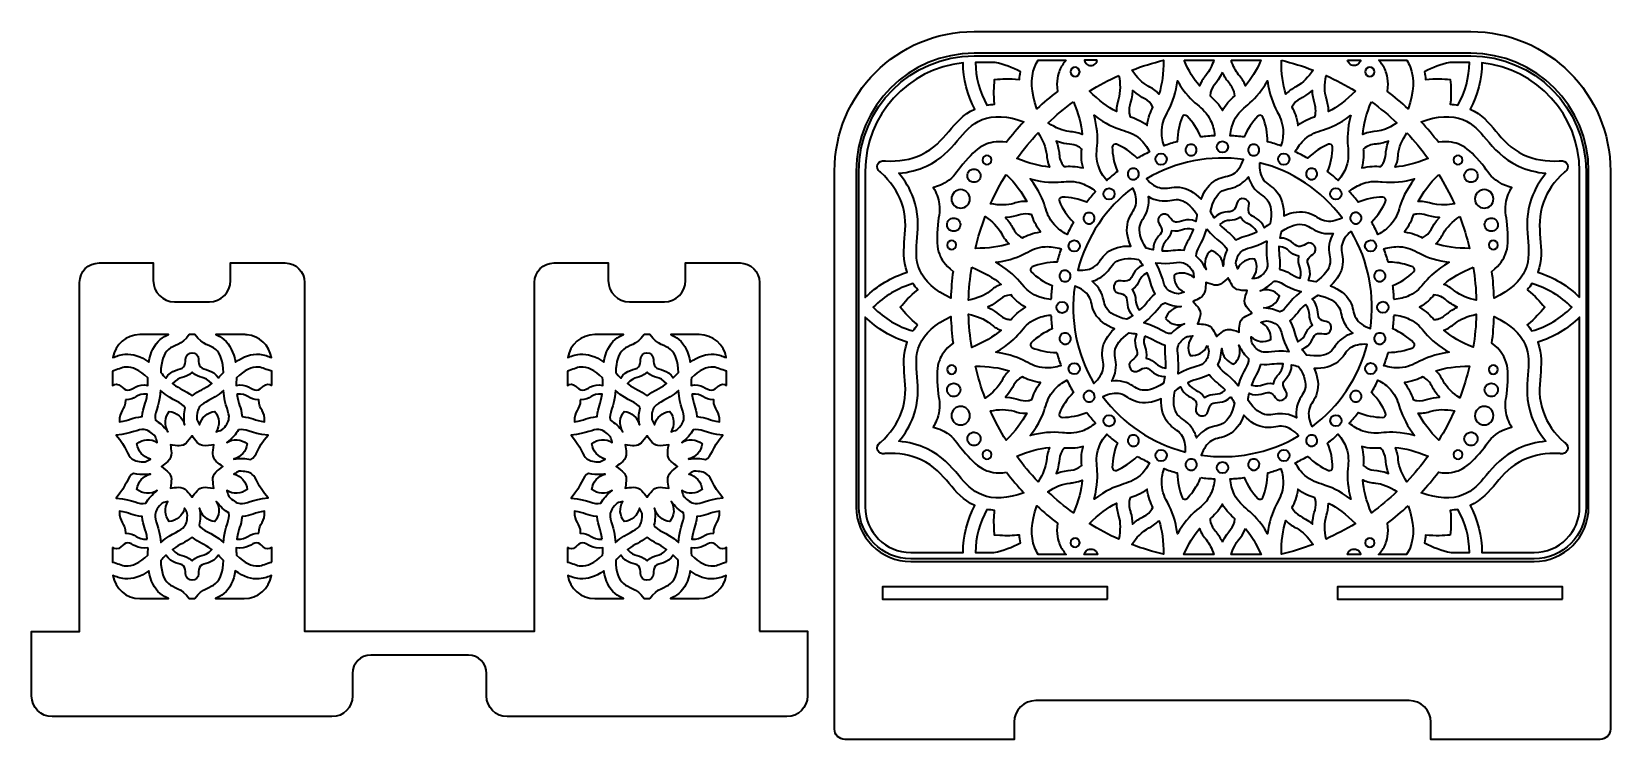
# Model space of a CAD drawing. Header units: inches. Extents: x -2.7 to 13.4, y -10.4 to -3.2.
import ezdxf

# ---------------------------------------------------------------- set-up
doc = ezdxf.new("R2010")
doc.units = ezdxf.units.IN
doc.header["$MEASUREMENT"] = 0
doc.layers.add('Tablet holder 2', color=7, linetype='Continuous', lineweight=0)

msp = doc.modelspace()

# ---------------------------------------------------------------- linework, layer by layer
at = {"layer": 'Tablet holder 2', "color": 22, "lineweight": 35, "true_color": 0xe52421}
for points, knots in [([(11.939, -3.208), (11.939, -3.208), (6.898, -3.208), (6.898, -3.208), (6.116, -3.208), (5.482, -3.842), (5.482, -4.625), (5.482, -4.625), (5.482, -10.289), (5.482, -10.289), (5.482, -10.347), (5.528, -10.393), (5.586, -10.393), (5.586, -10.393), (7.305, -10.393), (7.305, -10.393), (7.305, -10.393), (7.305, -10.219), (7.305, -10.219), (7.305, -10.098), (7.404, -9.999), (7.525, -9.999), (7.525, -9.999), (11.312, -9.999), (11.312, -9.999), (11.434, -9.999), (11.533, -10.098), (11.533, -10.219), (11.533, -10.219), (11.533, -10.393), (11.533, -10.393), (11.533, -10.393), (13.252, -10.393), (13.252, -10.393), (13.309, -10.393), (13.356, -10.347), (13.356, -10.289), (13.356, -10.289), (13.356, -4.625), (13.356, -4.625), (13.356, -3.842), (12.722, -3.208), (11.939, -3.208)], [0, 0, 0, 0, 1, 1, 1, 2, 2, 2, 3, 3, 3, 4, 4, 4, 5, 5, 5, 6, 6, 6, 7, 7, 7, 8, 8, 8, 9, 9, 9, 10, 10, 10, 11, 11, 11, 12, 12, 12, 13, 13, 13, 14, 14, 14, 14]), ([(7.113, -3.521), (7.202, -3.54), (7.288, -3.572), (7.368, -3.617), (7.363, -3.642), (7.36, -3.668), (7.358, -3.695), (7.25, -3.683), (7.18, -3.689), (7.107, -3.695), (7.101, -3.779), (7.095, -3.843), (7.107, -3.946), (7.08, -3.948), (7.054, -3.951), (7.029, -3.956), (6.954, -3.824), (6.914, -3.674), (6.913, -3.521), (6.913, -3.521), (7.113, -3.521), (7.113, -3.521)], [0, 0, 0, 0, 1, 1, 1, 2, 2, 2, 3, 3, 3, 4, 4, 4, 5, 5, 5, 6, 6, 6, 7, 7, 7, 7]), ([(11.725, -3.521), (11.725, -3.521), (11.925, -3.521), (11.925, -3.521), (11.923, -3.674), (11.883, -3.824), (11.809, -3.956), (11.784, -3.951), (11.758, -3.948), (11.731, -3.946), (11.743, -3.838), (11.736, -3.768), (11.731, -3.695), (11.654, -3.689), (11.586, -3.683), (11.479, -3.695), (11.478, -3.668), (11.475, -3.642), (11.47, -3.617), (11.55, -3.572), (11.636, -3.54), (11.725, -3.521)], [0, 0, 0, 0, 1, 1, 1, 2, 2, 2, 3, 3, 3, 4, 4, 4, 5, 5, 5, 6, 6, 6, 7, 7, 7, 7]), ([(5.794, -4.625), (5.794, -4.054), (6.23, -3.583), (6.786, -3.526), (6.788, -3.691), (6.829, -3.852), (6.905, -3.995), (6.667, -4.105), (6.623, -4.336), (6.362, -4.458), (6.255, -4.508), (6.133, -4.529), (6, -4.522), (5.996, -4.522), (5.992, -4.521), (5.989, -4.521), (5.96, -4.514), (5.93, -4.529), (5.919, -4.557), (5.907, -4.585), (5.918, -4.617), (5.942, -4.632), (5.946, -4.635), (5.949, -4.637), (5.952, -4.639), (6.051, -4.728), (6.121, -4.83), (6.162, -4.941), (6.261, -5.212), (6.128, -5.406), (6.219, -5.652), (6.06, -5.701), (5.914, -5.788), (5.794, -5.908), (5.794, -5.908), (5.794, -4.625), (5.794, -4.625)], [0, 0, 0, 0, 1, 1, 1, 2, 2, 2, 3, 3, 3, 4, 4, 4, 5, 5, 5, 6, 6, 6, 7, 7, 7, 8, 8, 8, 9, 9, 9, 10, 10, 10, 11, 11, 11, 12, 12, 12, 12]), ([(7.906, -3.574), (7.929, -3.565), (7.956, -3.576), (7.966, -3.599), (7.976, -3.623), (7.965, -3.65), (7.941, -3.66), (7.917, -3.669), (7.891, -3.658), (7.881, -3.635), (7.871, -3.611), (7.882, -3.584), (7.906, -3.574)], [0, 0, 0, 0, 1, 1, 1, 2, 2, 2, 3, 3, 3, 4, 4, 4, 4]), ([(9.419, -3.622), (9.44, -3.669), (9.463, -3.702), (9.489, -3.734), (9.506, -3.755), (9.541, -3.805), (9.544, -3.861), (9.493, -3.904), (9.452, -3.95), (9.419, -4.008), (9.385, -3.949), (9.343, -3.903), (9.293, -3.861), (9.3, -3.756), (9.358, -3.752), (9.419, -3.622)], [0, 0, 0, 0, 1, 1, 1, 2, 2, 2, 3, 3, 3, 4, 4, 4, 5, 5, 5, 5]), ([(10.872, -3.599), (10.881, -3.576), (10.908, -3.565), (10.932, -3.574), (10.955, -3.584), (10.967, -3.611), (10.957, -3.635), (10.947, -3.658), (10.92, -3.669), (10.897, -3.66), (10.873, -3.65), (10.862, -3.623), (10.872, -3.599)], [0, 0, 0, 0, 1, 1, 1, 2, 2, 2, 3, 3, 3, 4, 4, 4, 4]), ([(13.043, -5.908), (12.924, -5.788), (12.778, -5.701), (12.619, -5.652), (12.709, -5.406), (12.577, -5.211), (12.676, -4.941), (12.716, -4.83), (12.787, -4.728), (12.886, -4.639), (12.889, -4.637), (12.892, -4.635), (12.895, -4.632), (12.92, -4.617), (12.93, -4.585), (12.919, -4.557), (12.907, -4.529), (12.877, -4.514), (12.849, -4.521), (12.845, -4.521), (12.841, -4.522), (12.837, -4.522), (12.705, -4.529), (12.583, -4.508), (12.475, -4.458), (12.342, -4.395), (12.266, -4.305), (12.192, -4.218), (12.122, -4.135), (12.05, -4.049), (11.932, -3.995), (12.008, -3.852), (12.05, -3.691), (12.052, -3.526), (12.608, -3.583), (13.043, -4.054), (13.043, -4.625), (13.043, -4.625), (13.043, -5.908), (13.043, -5.908)], [0, 0, 0, 0, 1, 1, 1, 2, 2, 2, 3, 3, 3, 4, 4, 4, 5, 5, 5, 6, 6, 6, 7, 7, 7, 8, 8, 8, 9, 9, 9, 10, 10, 10, 11, 11, 11, 12, 12, 12, 13, 13, 13, 13]), ([(8.506, -3.804), (8.611, -3.9), (8.667, -3.882), (8.713, -3.976), (8.691, -4.02), (8.664, -4.08), (8.654, -4.16), (8.59, -4.111), (8.528, -4.087), (8.482, -4.072), (8.448, -3.973), (8.5, -3.945), (8.506, -3.804)], [0, 0, 0, 0, 1, 1, 1, 2, 2, 2, 3, 3, 3, 4, 4, 4, 4]), ([(10.331, -3.804), (10.334, -3.855), (10.341, -3.894), (10.353, -3.933), (10.361, -3.959), (10.374, -4.02), (10.356, -4.072), (10.309, -4.087), (10.247, -4.111), (10.184, -4.16), (10.173, -4.081), (10.147, -4.02), (10.124, -3.976), (10.17, -3.882), (10.227, -3.9), (10.331, -3.804)], [0, 0, 0, 0, 1, 1, 1, 2, 2, 2, 3, 3, 3, 4, 4, 4, 5, 5, 5, 5]), ([(7.959, -4.378), (7.97, -4.384), (7.98, -4.392), (7.99, -4.401), (7.986, -4.449), (7.984, -4.516), (8.005, -4.593), (7.928, -4.573), (7.861, -4.574), (7.812, -4.578), (7.775, -4.536), (7.766, -4.497), (7.762, -4.449), (7.758, -4.409), (7.75, -4.37), (7.732, -4.321), (7.855, -4.365), (7.89, -4.337), (7.959, -4.378)], [0, 0, 0, 0, 1, 1, 1, 2, 2, 2, 3, 3, 3, 4, 4, 4, 5, 5, 5, 6, 6, 6, 6]), ([(10.848, -4.401), (10.89, -4.364), (10.928, -4.355), (10.977, -4.35), (11.017, -4.346), (11.056, -4.338), (11.105, -4.321), (11.06, -4.443), (11.089, -4.478), (11.048, -4.547), (11.042, -4.558), (11.034, -4.568), (11.025, -4.578), (10.976, -4.574), (10.91, -4.573), (10.832, -4.593), (10.853, -4.516), (10.852, -4.45), (10.848, -4.401)], [0, 0, 0, 0, 1, 1, 1, 2, 2, 2, 3, 3, 3, 4, 4, 4, 5, 5, 5, 6, 6, 6, 6]), ([(6.986, -4.494), (6.996, -4.47), (7.023, -4.459), (7.047, -4.469), (7.07, -4.479), (7.081, -4.506), (7.072, -4.529), (7.062, -4.553), (7.035, -4.564), (7.011, -4.554), (6.988, -4.544), (6.977, -4.518), (6.986, -4.494)], [0, 0, 0, 0, 1, 1, 1, 2, 2, 2, 3, 3, 3, 4, 4, 4, 4]), ([(9.53, -4.652), (9.477, -4.685), (9.426, -4.674), (9.355, -4.714), (9.287, -4.752), (9.236, -4.818), (9.201, -4.911), (9.133, -4.838), (9.061, -4.797), (8.984, -4.788), (8.901, -4.778), (8.861, -4.808), (8.798, -4.797), (8.745, -4.788), (8.694, -4.757), (8.647, -4.702), (8.947, -4.524), (9.297, -4.459), (9.633, -4.507), (9.61, -4.575), (9.575, -4.624), (9.53, -4.652)], [0, 0, 0, 0, 1, 1, 1, 2, 2, 2, 3, 3, 3, 4, 4, 4, 5, 5, 5, 6, 6, 6, 7, 7, 7, 7]), ([(9.09, -4.354), (9.121, -4.348), (9.151, -4.368), (9.157, -4.399), (9.163, -4.43), (9.143, -4.461), (9.112, -4.467), (9.081, -4.473), (9.051, -4.453), (9.045, -4.422), (9.038, -4.391), (9.059, -4.36), (9.09, -4.354)], [0, 0, 0, 0, 1, 1, 1, 2, 2, 2, 3, 3, 3, 4, 4, 4, 4]), ([(9.68, -4.399), (9.686, -4.368), (9.716, -4.348), (9.747, -4.354), (9.778, -4.36), (9.798, -4.39), (9.792, -4.422), (9.786, -4.453), (9.756, -4.473), (9.725, -4.467), (9.694, -4.46), (9.674, -4.43), (9.68, -4.399)], [0, 0, 0, 0, 1, 1, 1, 2, 2, 2, 3, 3, 3, 4, 4, 4, 4]), ([(11.826, -4.554), (11.803, -4.564), (11.776, -4.553), (11.766, -4.529), (11.756, -4.506), (11.768, -4.479), (11.791, -4.469), (11.815, -4.459), (11.842, -4.47), (11.851, -4.494), (11.861, -4.518), (11.85, -4.544), (11.826, -4.554)], [0, 0, 0, 0, 1, 1, 1, 2, 2, 2, 3, 3, 3, 4, 4, 4, 4]), ([(8.482, -4.606), (8.509, -4.588), (8.544, -4.596), (8.562, -4.622), (8.579, -4.648), (8.572, -4.684), (8.546, -4.701), (8.52, -4.719), (8.484, -4.712), (8.466, -4.686), (8.449, -4.659), (8.456, -4.624), (8.482, -4.606)], [0, 0, 0, 0, 1, 1, 1, 2, 2, 2, 3, 3, 3, 4, 4, 4, 4]), ([(9.795, -4.539), (10.129, -4.624), (10.422, -4.819), (10.632, -5.098), (10.567, -5.129), (10.508, -5.14), (10.455, -5.127), (10.394, -5.113), (10.366, -5.07), (10.287, -5.048), (10.213, -5.027), (10.13, -5.037), (10.04, -5.078), (10.043, -4.979), (10.021, -4.898), (9.973, -4.838), (9.922, -4.772), (9.873, -4.765), (9.835, -4.713), (9.804, -4.669), (9.791, -4.611), (9.795, -4.539)], [0, 0, 0, 0, 1, 1, 1, 2, 2, 2, 3, 3, 3, 4, 4, 4, 5, 5, 5, 6, 6, 6, 7, 7, 7, 7]), ([(10.371, -4.685), (10.353, -4.711), (10.317, -4.719), (10.291, -4.701), (10.265, -4.683), (10.258, -4.648), (10.275, -4.621), (10.293, -4.595), (10.328, -4.588), (10.355, -4.606), (10.381, -4.623), (10.388, -4.659), (10.371, -4.685)], [0, 0, 0, 0, 1, 1, 1, 2, 2, 2, 3, 3, 3, 4, 4, 4, 4]), ([(6.849, -4.943), (6.829, -4.991), (6.775, -5.013), (6.727, -4.993), (6.679, -4.974), (6.656, -4.919), (6.676, -4.871), (6.696, -4.823), (6.751, -4.8), (6.798, -4.82), (6.846, -4.84), (6.869, -4.895), (6.849, -4.943)], [0, 0, 0, 0, 1, 1, 1, 2, 2, 2, 3, 3, 3, 4, 4, 4, 4]), ([(8.509, -4.794), (8.541, -4.859), (8.551, -4.918), (8.539, -4.97), (8.525, -5.031), (8.482, -5.06), (8.46, -5.138), (8.439, -5.213), (8.449, -5.296), (8.49, -5.386), (8.391, -5.382), (8.31, -5.405), (8.249, -5.452), (8.184, -5.504), (8.177, -5.553), (8.125, -5.591), (8.081, -5.622), (8.023, -5.635), (7.951, -5.631), (8.039, -5.286), (8.241, -4.995), (8.509, -4.794)], [0, 0, 0, 0, 1, 1, 1, 2, 2, 2, 3, 3, 3, 4, 4, 4, 5, 5, 5, 6, 6, 6, 7, 7, 7, 7]), ([(12.111, -4.993), (12.063, -5.013), (12.008, -4.991), (11.988, -4.943), (11.968, -4.895), (11.991, -4.84), (12.039, -4.82), (12.087, -4.8), (12.142, -4.823), (12.162, -4.871), (12.182, -4.919), (12.159, -4.974), (12.111, -4.993)], [0, 0, 0, 0, 1, 1, 1, 2, 2, 2, 3, 3, 3, 4, 4, 4, 4]), ([(7.447, -5.061), (7.459, -5.062), (7.471, -5.065), (7.484, -5.07), (7.499, -5.116), (7.523, -5.178), (7.572, -5.242), (7.492, -5.252), (7.431, -5.279), (7.388, -5.301), (7.338, -5.277), (7.314, -5.245), (7.292, -5.202), (7.273, -5.166), (7.251, -5.133), (7.216, -5.094), (7.346, -5.089), (7.367, -5.049), (7.447, -5.061)], [0, 0, 0, 0, 1, 1, 1, 2, 2, 2, 3, 3, 3, 4, 4, 4, 5, 5, 5, 6, 6, 6, 6]), ([(8.018, -5.071), (8.035, -5.045), (8.071, -5.038), (8.097, -5.055), (8.123, -5.073), (8.13, -5.108), (8.113, -5.135), (8.095, -5.161), (8.06, -5.168), (8.033, -5.151), (8.007, -5.133), (8, -5.098), (8.018, -5.071)], [0, 0, 0, 0, 1, 1, 1, 2, 2, 2, 3, 3, 3, 4, 4, 4, 4]), ([(9.388, -5.165), (9.475, -5.097), (9.514, -5.15), (9.601, -5.092), (9.66, -5.18), (9.714, -5.144), (9.769, -5.241), (9.675, -5.285), (9.644, -5.274), (9.555, -5.323), (9.491, -5.244), (9.459, -5.242), (9.388, -5.165)], [0, 0, 0, 0, 1, 1, 1, 2, 2, 2, 3, 3, 3, 4, 4, 4, 4]), ([(10.74, -5.055), (10.767, -5.037), (10.802, -5.044), (10.82, -5.07), (10.837, -5.097), (10.83, -5.132), (10.804, -5.15), (10.777, -5.168), (10.742, -5.16), (10.724, -5.134), (10.707, -5.108), (10.714, -5.072), (10.74, -5.055)], [0, 0, 0, 0, 1, 1, 1, 2, 2, 2, 3, 3, 3, 4, 4, 4, 4]), ([(11.354, -5.07), (11.366, -5.065), (11.379, -5.062), (11.391, -5.061), (11.47, -5.049), (11.492, -5.089), (11.622, -5.094), (11.528, -5.197), (11.544, -5.255), (11.45, -5.301), (11.406, -5.279), (11.345, -5.252), (11.266, -5.242), (11.315, -5.178), (11.339, -5.116), (11.354, -5.07)], [0, 0, 0, 0, 1, 1, 1, 2, 2, 2, 3, 3, 3, 4, 4, 4, 5, 5, 5, 5]), ([(8.802, -5.433), (8.815, -5.324), (8.88, -5.334), (8.901, -5.231), (9.005, -5.252), (9.018, -5.188), (9.125, -5.218), (9.089, -5.316), (9.06, -5.33), (9.031, -5.427), (8.93, -5.417), (8.906, -5.438), (8.802, -5.433)], [0, 0, 0, 0, 1, 1, 1, 2, 2, 2, 3, 3, 3, 4, 4, 4, 4]), ([(10.724, -5.234), (10.907, -5.542), (10.966, -5.892), (10.92, -6.222), (10.851, -6.198), (10.802, -6.164), (10.774, -6.118), (10.74, -6.063), (10.752, -6.016), (10.711, -5.943), (10.673, -5.875), (10.607, -5.824), (10.515, -5.789), (10.587, -5.722), (10.629, -5.649), (10.638, -5.572), (10.648, -5.49), (10.618, -5.448), (10.628, -5.386), (10.637, -5.333), (10.669, -5.282), (10.724, -5.234)], [0, 0, 0, 0, 1, 1, 1, 2, 2, 2, 3, 3, 3, 4, 4, 4, 5, 5, 5, 6, 6, 6, 7, 7, 7, 7]), ([(6.629, -5.357), (6.639, -5.333), (6.666, -5.322), (6.689, -5.332), (6.713, -5.342), (6.724, -5.369), (6.714, -5.392), (6.704, -5.416), (6.677, -5.427), (6.654, -5.417), (6.63, -5.407), (6.619, -5.38), (6.629, -5.357)], [0, 0, 0, 0, 1, 1, 1, 2, 2, 2, 3, 3, 3, 4, 4, 4, 4]), ([(9.999, -5.619), (10.009, -5.519), (9.988, -5.495), (9.992, -5.39), (10.102, -5.403), (10.092, -5.468), (10.194, -5.489), (10.174, -5.593), (10.238, -5.606), (10.208, -5.713), (10.11, -5.677), (10.096, -5.648), (9.999, -5.619)], [0, 0, 0, 0, 1, 1, 1, 2, 2, 2, 3, 3, 3, 4, 4, 4, 4]), ([(12.184, -5.417), (12.16, -5.427), (12.133, -5.416), (12.124, -5.392), (12.114, -5.369), (12.125, -5.342), (12.148, -5.332), (12.172, -5.322), (12.199, -5.333), (12.209, -5.357), (12.218, -5.38), (12.207, -5.407), (12.184, -5.417)], [0, 0, 0, 0, 1, 1, 1, 2, 2, 2, 3, 3, 3, 4, 4, 4, 4]), ([(4.72, -9.296), (4.72, -9.296), (4.72, -5.754), (4.72, -5.754), (4.72, -5.646), (4.633, -5.557), (4.523, -5.557), (4.523, -5.557), (3.97, -5.557), (3.97, -5.557), (3.97, -5.557), (3.97, -5.736), (3.97, -5.736), (3.97, -5.855), (3.874, -5.951), (3.755, -5.951), (3.755, -5.951), (3.401, -5.951), (3.401, -5.951), (3.282, -5.951), (3.186, -5.855), (3.186, -5.736), (3.186, -5.736), (3.186, -5.557), (3.186, -5.557), (3.186, -5.557), (2.634, -5.557), (2.634, -5.557), (2.526, -5.557), (2.437, -5.644), (2.437, -5.754), (2.437, -5.754), (2.437, -9.296), (2.437, -9.296), (2.437, -9.296), (0.104, -9.296), (0.104, -9.296), (0.104, -9.296), (0.104, -5.754), (0.104, -5.754), (0.104, -5.646), (0.017, -5.557), (-0.093, -5.557), (-0.093, -5.557), (-0.647, -5.557), (-0.647, -5.557), (-0.647, -5.557), (-0.647, -5.736), (-0.647, -5.736), (-0.647, -5.855), (-0.743, -5.951), (-0.862, -5.951), (-0.862, -5.951), (-1.215, -5.951), (-1.215, -5.951), (-1.334, -5.951), (-1.431, -5.855), (-1.431, -5.736), (-1.431, -5.736), (-1.431, -5.557), (-1.431, -5.557), (-1.431, -5.557), (-1.982, -5.557), (-1.982, -5.557), (-2.09, -5.557), (-2.179, -5.644), (-2.179, -5.754), (-2.179, -5.754), (-2.179, -9.297), (-2.179, -9.297), (-2.179, -9.297), (-2.666, -9.297), (-2.666, -9.297), (-2.666, -9.297), (-2.666, -9.952), (-2.666, -9.952), (-2.666, -10.068), (-2.573, -10.162), (-2.457, -10.162), (-2.457, -10.162), (0.382, -10.162), (0.382, -10.162), (0.498, -10.162), (0.591, -10.068), (0.591, -9.952), (0.591, -9.952), (0.591, -9.723), (0.591, -9.723), (0.591, -9.621), (0.674, -9.538), (0.775, -9.538), (0.775, -9.538), (1.766, -9.538), (1.766, -9.538), (1.868, -9.538), (1.95, -9.621), (1.95, -9.723), (1.95, -9.723), (1.95, -9.952), (1.95, -9.952), (1.95, -10.068), (2.044, -10.162), (2.159, -10.162), (2.159, -10.162), (4.998, -10.162), (4.998, -10.162), (5.114, -10.162), (5.208, -10.068), (5.208, -9.952), (5.208, -9.952), (5.208, -9.296), (5.208, -9.296), (5.208, -9.296), (4.72, -9.296), (4.72, -9.296)], [0, 0, 0, 0, 1, 1, 1, 2, 2, 2, 3, 3, 3, 4, 4, 4, 5, 5, 5, 6, 6, 6, 7, 7, 7, 8, 8, 8, 9, 9, 9, 10, 10, 10, 11, 11, 11, 12, 12, 12, 13, 13, 13, 14, 14, 14, 15, 15, 15, 16, 16, 16, 17, 17, 17, 18, 18, 18, 19, 19, 19, 20, 20, 20, 21, 21, 21, 22, 22, 22, 23, 23, 23, 24, 24, 24, 25, 25, 25, 26, 26, 26, 27, 27, 27, 28, 28, 28, 29, 29, 29, 30, 30, 30, 31, 31, 31, 32, 32, 32, 33, 33, 33, 34, 34, 34, 35, 35, 35, 36, 36, 36, 37, 37, 37, 38, 38, 38, 38]), ([(6.327, -6.185), (6.309, -6.205), (6.293, -6.225), (6.278, -6.247), (6.126, -6.204), (5.987, -6.122), (5.875, -6.007), (5.987, -5.892), (6.126, -5.81), (6.278, -5.767), (6.293, -5.789), (6.309, -5.809), (6.327, -5.829), (6.241, -5.897), (6.197, -5.951), (6.149, -6.007), (6.201, -6.067), (6.242, -6.118), (6.327, -6.185)], [0, 0, 0, 0, 1, 1, 1, 2, 2, 2, 3, 3, 3, 4, 4, 4, 5, 5, 5, 6, 6, 6, 6]), ([(7.766, -5.679), (7.772, -5.647), (7.802, -5.627), (7.833, -5.633), (7.864, -5.64), (7.885, -5.67), (7.878, -5.701), (7.872, -5.732), (7.842, -5.752), (7.811, -5.746), (7.78, -5.74), (7.76, -5.71), (7.766, -5.679)], [0, 0, 0, 0, 1, 1, 1, 2, 2, 2, 3, 3, 3, 4, 4, 4, 4]), ([(8.577, -6.037), (8.509, -5.951), (8.562, -5.912), (8.504, -5.825), (8.592, -5.766), (8.556, -5.711), (8.653, -5.657), (8.697, -5.751), (8.686, -5.781), (8.735, -5.871), (8.656, -5.935), (8.654, -5.967), (8.577, -6.037)], [0, 0, 0, 0, 1, 1, 1, 2, 2, 2, 3, 3, 3, 4, 4, 4, 4]), ([(9.422, -6.252), (9.4, -6.269), (9.379, -6.287), (9.36, -6.305), (9.349, -6.28), (9.336, -6.256), (9.322, -6.232), (9.307, -6.205), (9.279, -6.187), (9.248, -6.182), (9.22, -6.179), (9.193, -6.176), (9.167, -6.176), (9.179, -6.143), (9.19, -6.105), (9.193, -6.092), (9.198, -6.063), (9.192, -6.037), (9.177, -6.015), (9.171, -6.005), (9.146, -5.974), (9.121, -5.948), (9.145, -5.937), (9.17, -5.924), (9.194, -5.91), (9.222, -5.894), (9.24, -5.866), (9.243, -5.835), (9.247, -5.808), (9.249, -5.781), (9.25, -5.755), (9.274, -5.764), (9.318, -5.778), (9.335, -5.781), (9.36, -5.786), (9.386, -5.781), (9.408, -5.768), (9.425, -5.757), (9.462, -5.724), (9.478, -5.709), (9.489, -5.733), (9.502, -5.758), (9.516, -5.782), (9.527, -5.801), (9.544, -5.816), (9.564, -5.825), (9.589, -5.835), (9.644, -5.838), (9.671, -5.838), (9.659, -5.871), (9.647, -5.91), (9.645, -5.922), (9.639, -5.95), (9.645, -5.979), (9.663, -6.003), (9.68, -6.025), (9.697, -6.046), (9.717, -6.066), (9.693, -6.077), (9.655, -6.096), (9.639, -6.107), (9.614, -6.123), (9.598, -6.149), (9.594, -6.178), (9.591, -6.206), (9.588, -6.233), (9.587, -6.259), (9.545, -6.242), (9.507, -6.232), (9.487, -6.231), (9.463, -6.23), (9.441, -6.238), (9.422, -6.252)], [0, 0, 0, 0, 1, 1, 1, 2, 2, 2, 3, 3, 3, 4, 4, 4, 5, 5, 5, 6, 6, 6, 7, 7, 7, 8, 8, 8, 9, 9, 9, 10, 10, 10, 11, 11, 11, 12, 12, 12, 13, 13, 13, 14, 14, 14, 15, 15, 15, 16, 16, 16, 17, 17, 17, 18, 18, 18, 19, 19, 19, 20, 20, 20, 21, 21, 21, 22, 22, 22, 23, 23, 23, 24, 24, 24, 24]), ([(11.027, -5.745), (10.995, -5.751), (10.965, -5.731), (10.959, -5.7), (10.953, -5.669), (10.973, -5.639), (11.004, -5.633), (11.035, -5.627), (11.065, -5.647), (11.072, -5.678), (11.078, -5.709), (11.057, -5.739), (11.027, -5.745)], [0, 0, 0, 0, 1, 1, 1, 2, 2, 2, 3, 3, 3, 4, 4, 4, 4]), ([(12.511, -5.829), (12.529, -5.809), (12.545, -5.789), (12.559, -5.767), (12.712, -5.81), (12.851, -5.892), (12.963, -6.007), (12.851, -6.122), (12.712, -6.204), (12.559, -6.247), (12.545, -6.225), (12.529, -6.205), (12.511, -6.185), (12.596, -6.117), (12.64, -6.063), (12.689, -6.007), (12.637, -5.947), (12.595, -5.896), (12.511, -5.829)], [0, 0, 0, 0, 1, 1, 1, 2, 2, 2, 3, 3, 3, 4, 4, 4, 5, 5, 5, 6, 6, 6, 6]), ([(7.034, -6.007), (7.163, -5.947), (7.168, -5.888), (7.273, -5.882), (7.304, -5.919), (7.35, -5.967), (7.42, -6.007), (7.35, -6.047), (7.304, -6.095), (7.273, -6.132), (7.259, -6.132), (7.247, -6.13), (7.234, -6.127), (7.157, -6.107), (7.152, -6.062), (7.034, -6.007)], [0, 0, 0, 0, 1, 1, 1, 2, 2, 2, 3, 3, 3, 4, 4, 4, 5, 5, 5, 5]), ([(8.209, -6.628), (8.2, -6.681), (8.168, -6.732), (8.114, -6.779), (7.936, -6.478), (7.871, -6.129), (7.919, -5.792), (7.987, -5.816), (8.036, -5.85), (8.064, -5.896), (8.097, -5.949), (8.086, -6), (8.126, -6.071), (8.164, -6.139), (8.23, -6.19), (8.323, -6.225), (8.25, -6.292), (8.209, -6.365), (8.2, -6.442), (8.19, -6.524), (8.219, -6.566), (8.209, -6.628)], [0, 0, 0, 0, 1, 1, 1, 2, 2, 2, 3, 3, 3, 4, 4, 4, 5, 5, 5, 6, 6, 6, 7, 7, 7, 7]), ([(11.803, -6.007), (11.764, -6.025), (11.73, -6.046), (11.7, -6.071), (11.672, -6.093), (11.648, -6.115), (11.603, -6.127), (11.591, -6.13), (11.578, -6.132), (11.565, -6.132), (11.533, -6.095), (11.488, -6.047), (11.418, -6.007), (11.488, -5.967), (11.533, -5.919), (11.565, -5.882), (11.621, -5.885), (11.655, -5.906), (11.692, -5.937), (11.723, -5.963), (11.756, -5.985), (11.803, -6.007)], [0, 0, 0, 0, 1, 1, 1, 2, 2, 2, 3, 3, 3, 4, 4, 4, 5, 5, 5, 6, 6, 6, 7, 7, 7, 7]), ([(10.26, -5.977), (10.329, -6.063), (10.276, -6.102), (10.334, -6.189), (10.245, -6.248), (10.282, -6.303), (10.185, -6.357), (10.14, -6.263), (10.151, -6.232), (10.103, -6.143), (10.182, -6.079), (10.183, -6.047), (10.26, -5.977)], [0, 0, 0, 0, 1, 1, 1, 2, 2, 2, 3, 3, 3, 4, 4, 4, 4]), ([(5.794, -8.034), (5.794, -8.034), (5.794, -6.106), (5.794, -6.106), (5.914, -6.225), (6.06, -6.313), (6.219, -6.362), (6.128, -6.608), (6.261, -6.802), (6.162, -7.073), (6.121, -7.184), (6.051, -7.286), (5.952, -7.375), (5.949, -7.377), (5.946, -7.379), (5.942, -7.381), (5.918, -7.397), (5.907, -7.429), (5.919, -7.457), (5.93, -7.485), (5.96, -7.5), (5.989, -7.493), (5.992, -7.493), (5.996, -7.492), (6, -7.492), (6.133, -7.484), (6.255, -7.506), (6.362, -7.556), (6.496, -7.618), (6.572, -7.708), (6.645, -7.796), (6.716, -7.879), (6.788, -7.965), (6.905, -8.019), (6.828, -8.165), (6.787, -8.328), (6.786, -8.496), (6.786, -8.496), (6.256, -8.496), (6.256, -8.496), (6.002, -8.496), (5.794, -8.289), (5.794, -8.034)], [0, 0, 0, 0, 1, 1, 1, 2, 2, 2, 3, 3, 3, 4, 4, 4, 5, 5, 5, 6, 6, 6, 7, 7, 7, 8, 8, 8, 9, 9, 9, 10, 10, 10, 11, 11, 11, 12, 12, 12, 13, 13, 13, 14, 14, 14, 14]), ([(13.043, -8.034), (13.043, -8.289), (12.836, -8.496), (12.581, -8.496), (12.581, -8.496), (12.052, -8.496), (12.052, -8.496), (12.051, -8.328), (12.01, -8.165), (11.932, -8.019), (12.17, -7.909), (12.215, -7.678), (12.475, -7.556), (12.583, -7.506), (12.705, -7.484), (12.837, -7.492), (12.841, -7.492), (12.845, -7.493), (12.849, -7.493), (12.877, -7.5), (12.907, -7.485), (12.919, -7.457), (12.93, -7.429), (12.92, -7.397), (12.895, -7.381), (12.892, -7.379), (12.889, -7.377), (12.886, -7.375), (12.787, -7.286), (12.716, -7.184), (12.676, -7.073), (12.625, -6.934), (12.635, -6.817), (12.645, -6.703), (12.654, -6.595), (12.663, -6.483), (12.619, -6.362), (12.778, -6.313), (12.924, -6.225), (13.043, -6.106), (13.043, -6.106), (13.043, -8.034), (13.043, -8.034)], [0, 0, 0, 0, 1, 1, 1, 2, 2, 2, 3, 3, 3, 4, 4, 4, 5, 5, 5, 6, 6, 6, 7, 7, 7, 8, 8, 8, 9, 9, 9, 10, 10, 10, 11, 11, 11, 12, 12, 12, 13, 13, 13, 14, 14, 14, 14]), ([(-1.567, -6.284), (-1.567, -6.284), (-1.277, -6.284), (-1.277, -6.284), (-1.303, -6.296), (-1.331, -6.309), (-1.361, -6.335), (-1.421, -6.387), (-1.46, -6.463), (-1.476, -6.563), (-1.559, -6.504), (-1.64, -6.477), (-1.719, -6.483), (-1.774, -6.488), (-1.808, -6.504), (-1.842, -6.517), (-1.82, -6.385), (-1.706, -6.284), (-1.567, -6.284)], [0, 0, 0, 0, 1, 1, 1, 2, 2, 2, 3, 3, 3, 4, 4, 4, 5, 5, 5, 6, 6, 6, 6]), ([(-1.066, -6.284), (-1.066, -6.284), (-1.008, -6.284), (-1.008, -6.284), (-0.931, -6.392), (-0.85, -6.391), (-0.798, -6.434), (-0.748, -6.477), (-0.722, -6.556), (-0.72, -6.668), (-0.736, -6.688), (-0.753, -6.707), (-0.771, -6.724), (-0.826, -6.634), (-0.919, -6.646), (-0.951, -6.613), (-0.969, -6.596), (-0.973, -6.561), (-0.972, -6.536), (-0.971, -6.449), (-1.104, -6.447), (-1.103, -6.536), (-1.103, -6.561), (-1.106, -6.596), (-1.124, -6.613), (-1.156, -6.646), (-1.25, -6.635), (-1.304, -6.725), (-1.322, -6.707), (-1.339, -6.689), (-1.355, -6.67), (-1.353, -6.557), (-1.326, -6.477), (-1.276, -6.434), (-1.224, -6.39), (-1.144, -6.392), (-1.066, -6.284)], [0, 0, 0, 0, 1, 1, 1, 2, 2, 2, 3, 3, 3, 4, 4, 4, 5, 5, 5, 6, 6, 6, 7, 7, 7, 8, 8, 8, 9, 9, 9, 10, 10, 10, 11, 11, 11, 12, 12, 12, 12]), ([(-0.479, -6.286), (-0.354, -6.298), (-0.254, -6.394), (-0.233, -6.517), (-0.268, -6.505), (-0.302, -6.488), (-0.355, -6.484), (-0.434, -6.478), (-0.516, -6.505), (-0.598, -6.564), (-0.615, -6.463), (-0.653, -6.387), (-0.714, -6.335), (-0.743, -6.31), (-0.771, -6.296), (-0.797, -6.284), (-0.475, -6.284), (-0.497, -6.284), (-0.479, -6.286)], [0, 0, 0, 0, 1, 1, 1, 2, 2, 2, 3, 3, 3, 4, 4, 4, 5, 5, 5, 6, 6, 6, 6]), ([(3.049, -6.284), (3.049, -6.284), (3.339, -6.284), (3.339, -6.284), (3.313, -6.296), (3.285, -6.309), (3.255, -6.335), (3.195, -6.387), (3.157, -6.463), (3.14, -6.563), (3.058, -6.504), (2.976, -6.477), (2.897, -6.483), (2.843, -6.488), (2.809, -6.504), (2.775, -6.517), (2.797, -6.385), (2.911, -6.284), (3.049, -6.284)], [0, 0, 0, 0, 1, 1, 1, 2, 2, 2, 3, 3, 3, 4, 4, 4, 5, 5, 5, 6, 6, 6, 6]), ([(3.55, -6.284), (3.55, -6.284), (3.608, -6.284), (3.608, -6.284), (3.685, -6.392), (3.766, -6.39), (3.818, -6.434), (3.868, -6.477), (3.894, -6.556), (3.897, -6.668), (3.88, -6.688), (3.863, -6.707), (3.845, -6.724), (3.79, -6.634), (3.698, -6.646), (3.665, -6.613), (3.647, -6.596), (3.644, -6.561), (3.644, -6.536), (3.645, -6.449), (3.513, -6.447), (3.513, -6.536), (3.514, -6.561), (3.51, -6.596), (3.493, -6.613), (3.461, -6.646), (3.367, -6.635), (3.312, -6.725), (3.295, -6.707), (3.278, -6.689), (3.262, -6.67), (3.264, -6.557), (3.29, -6.477), (3.34, -6.434), (3.393, -6.39), (3.473, -6.392), (3.55, -6.284)], [0, 0, 0, 0, 1, 1, 1, 2, 2, 2, 3, 3, 3, 4, 4, 4, 5, 5, 5, 6, 6, 6, 7, 7, 7, 8, 8, 8, 9, 9, 9, 10, 10, 10, 11, 11, 11, 12, 12, 12, 12]), ([(4.109, -6.284), (4.247, -6.284), (4.361, -6.385), (4.383, -6.517), (4.348, -6.505), (4.314, -6.488), (4.261, -6.484), (4.182, -6.478), (4.1, -6.505), (4.018, -6.564), (4.002, -6.463), (3.963, -6.387), (3.903, -6.335), (3.873, -6.31), (3.845, -6.296), (3.82, -6.284), (3.82, -6.284), (4.109, -6.284), (4.109, -6.284)], [0, 0, 0, 0, 1, 1, 1, 2, 2, 2, 3, 3, 3, 4, 4, 4, 5, 5, 5, 6, 6, 6, 6]), ([(7.811, -6.269), (7.842, -6.262), (7.872, -6.283), (7.879, -6.314), (7.885, -6.345), (7.865, -6.375), (7.834, -6.381), (7.803, -6.387), (7.772, -6.367), (7.766, -6.336), (7.76, -6.305), (7.78, -6.275), (7.811, -6.269)], [0, 0, 0, 0, 1, 1, 1, 2, 2, 2, 3, 3, 3, 4, 4, 4, 4]), ([(8.63, -6.301), (8.728, -6.336), (8.741, -6.365), (8.839, -6.395), (8.828, -6.495), (8.85, -6.519), (8.845, -6.624), (8.736, -6.611), (8.746, -6.546), (8.643, -6.525), (8.664, -6.421), (8.599, -6.408), (8.63, -6.301)], [0, 0, 0, 0, 1, 1, 1, 2, 2, 2, 3, 3, 3, 4, 4, 4, 4]), ([(10.328, -7.22), (10.296, -7.155), (10.286, -7.096), (10.298, -7.044), (10.313, -6.983), (10.356, -6.954), (10.378, -6.876), (10.399, -6.801), (10.389, -6.718), (10.348, -6.628), (10.447, -6.631), (10.527, -6.609), (10.588, -6.561), (10.654, -6.51), (10.661, -6.461), (10.713, -6.423), (10.757, -6.392), (10.816, -6.379), (10.888, -6.383), (10.801, -6.724), (10.6, -7.015), (10.328, -7.22)], [0, 0, 0, 0, 1, 1, 1, 2, 2, 2, 3, 3, 3, 4, 4, 4, 5, 5, 5, 6, 6, 6, 7, 7, 7, 7]), ([(11.072, -6.335), (11.066, -6.366), (11.035, -6.386), (11.004, -6.38), (10.973, -6.374), (10.953, -6.344), (10.959, -6.313), (10.965, -6.282), (10.996, -6.262), (11.027, -6.268), (11.058, -6.274), (11.078, -6.304), (11.072, -6.335)], [0, 0, 0, 0, 1, 1, 1, 2, 2, 2, 3, 3, 3, 4, 4, 4, 4]), ([(-1.846, -6.654), (-1.79, -6.641), (-1.753, -6.617), (-1.709, -6.614), (-1.644, -6.608), (-1.569, -6.645), (-1.488, -6.723), (-1.486, -6.749), (-1.485, -6.774), (-1.485, -6.8), (-1.589, -6.775), (-1.644, -6.848), (-1.691, -6.848), (-1.716, -6.848), (-1.742, -6.827), (-1.76, -6.808), (-1.788, -6.78), (-1.822, -6.783), (-1.846, -6.801), (-1.846, -6.801), (-1.846, -6.654), (-1.846, -6.654)], [0, 0, 0, 0, 1, 1, 1, 2, 2, 2, 3, 3, 3, 4, 4, 4, 5, 5, 5, 6, 6, 6, 7, 7, 7, 7]), ([(-1.037, -6.907), (-1.118, -6.841), (-1.15, -6.846), (-1.237, -6.782), (-1.163, -6.696), (-1.114, -6.742), (-1.037, -6.666), (-0.96, -6.743), (-0.913, -6.695), (-0.838, -6.782), (-0.925, -6.846), (-0.957, -6.841), (-1.037, -6.907)], [0, 0, 0, 0, 1, 1, 1, 2, 2, 2, 3, 3, 3, 4, 4, 4, 4]), ([(-0.229, -6.801), (-0.253, -6.783), (-0.287, -6.78), (-0.315, -6.808), (-0.333, -6.826), (-0.359, -6.848), (-0.384, -6.848), (-0.43, -6.848), (-0.488, -6.775), (-0.59, -6.8), (-0.591, -6.775), (-0.589, -6.75), (-0.587, -6.724), (-0.506, -6.646), (-0.431, -6.609), (-0.365, -6.614), (-0.321, -6.617), (-0.285, -6.642), (-0.229, -6.654), (-0.229, -6.654), (-0.229, -6.801), (-0.229, -6.801)], [0, 0, 0, 0, 1, 1, 1, 2, 2, 2, 3, 3, 3, 4, 4, 4, 5, 5, 5, 6, 6, 6, 7, 7, 7, 7]), ([(2.771, -6.654), (2.827, -6.641), (2.863, -6.617), (2.907, -6.614), (2.973, -6.608), (3.047, -6.645), (3.128, -6.723), (3.13, -6.749), (3.132, -6.774), (3.131, -6.8), (3.027, -6.775), (2.972, -6.848), (2.926, -6.848), (2.901, -6.848), (2.874, -6.827), (2.856, -6.808), (2.828, -6.78), (2.794, -6.783), (2.771, -6.801), (2.771, -6.801), (2.771, -6.654), (2.771, -6.654)], [0, 0, 0, 0, 1, 1, 1, 2, 2, 2, 3, 3, 3, 4, 4, 4, 5, 5, 5, 6, 6, 6, 7, 7, 7, 7]), ([(3.579, -6.907), (3.499, -6.841), (3.466, -6.846), (3.38, -6.782), (3.453, -6.696), (3.503, -6.742), (3.579, -6.666), (3.656, -6.743), (3.704, -6.695), (3.778, -6.782), (3.692, -6.846), (3.659, -6.841), (3.579, -6.907)], [0, 0, 0, 0, 1, 1, 1, 2, 2, 2, 3, 3, 3, 4, 4, 4, 4]), ([(4.387, -6.801), (4.364, -6.783), (4.33, -6.78), (4.302, -6.808), (4.284, -6.826), (4.257, -6.848), (4.232, -6.848), (4.186, -6.848), (4.129, -6.775), (4.026, -6.8), (4.026, -6.775), (4.027, -6.75), (4.029, -6.724), (4.111, -6.646), (4.185, -6.609), (4.251, -6.614), (4.295, -6.617), (4.331, -6.642), (4.387, -6.654), (4.387, -6.654), (4.387, -6.801), (4.387, -6.801)], [0, 0, 0, 0, 1, 1, 1, 2, 2, 2, 3, 3, 3, 4, 4, 4, 5, 5, 5, 6, 6, 6, 7, 7, 7, 7]), ([(6.654, -6.597), (6.677, -6.587), (6.704, -6.598), (6.714, -6.622), (6.724, -6.645), (6.713, -6.672), (6.689, -6.682), (6.666, -6.692), (6.639, -6.681), (6.629, -6.657), (6.619, -6.634), (6.63, -6.607), (6.654, -6.597)], [0, 0, 0, 0, 1, 1, 1, 2, 2, 2, 3, 3, 3, 4, 4, 4, 4]), ([(7.388, -6.713), (7.431, -6.735), (7.492, -6.762), (7.572, -6.772), (7.523, -6.836), (7.499, -6.898), (7.484, -6.944), (7.471, -6.948), (7.459, -6.952), (7.447, -6.953), (7.367, -6.965), (7.345, -6.925), (7.216, -6.92), (7.31, -6.816), (7.294, -6.758), (7.388, -6.713)], [0, 0, 0, 0, 1, 1, 1, 2, 2, 2, 3, 3, 3, 4, 4, 4, 5, 5, 5, 5]), ([(9.449, -6.849), (9.363, -6.917), (9.324, -6.864), (9.237, -6.922), (9.178, -6.834), (9.123, -6.87), (9.069, -6.773), (9.163, -6.728), (9.193, -6.739), (9.283, -6.691), (9.347, -6.77), (9.379, -6.772), (9.449, -6.849)], [0, 0, 0, 0, 1, 1, 1, 2, 2, 2, 3, 3, 3, 4, 4, 4, 4]), ([(9.806, -6.587), (9.907, -6.597), (9.931, -6.576), (10.035, -6.581), (10.023, -6.69), (9.958, -6.68), (9.937, -6.783), (9.833, -6.762), (9.82, -6.826), (9.713, -6.796), (9.748, -6.698), (9.777, -6.684), (9.806, -6.587)], [0, 0, 0, 0, 1, 1, 1, 2, 2, 2, 3, 3, 3, 4, 4, 4, 4]), ([(11.45, -6.713), (11.5, -6.737), (11.523, -6.769), (11.546, -6.812), (11.565, -6.848), (11.587, -6.881), (11.622, -6.92), (11.579, -6.921), (11.539, -6.928), (11.502, -6.939), (11.467, -6.949), (11.437, -6.96), (11.391, -6.953), (11.379, -6.952), (11.366, -6.948), (11.354, -6.944), (11.333, -6.881), (11.307, -6.826), (11.266, -6.772), (11.345, -6.762), (11.406, -6.735), (11.45, -6.713)], [0, 0, 0, 0, 1, 1, 1, 2, 2, 2, 3, 3, 3, 4, 4, 4, 5, 5, 5, 6, 6, 6, 7, 7, 7, 7]), ([(12.209, -6.657), (12.199, -6.681), (12.172, -6.692), (12.148, -6.682), (12.125, -6.672), (12.114, -6.645), (12.124, -6.622), (12.133, -6.598), (12.16, -6.587), (12.184, -6.597), (12.207, -6.607), (12.218, -6.634), (12.209, -6.657)], [0, 0, 0, 0, 1, 1, 1, 2, 2, 2, 3, 3, 3, 4, 4, 4, 4]), ([(-1.714, -6.947), (-1.606, -6.946), (-1.605, -6.879), (-1.492, -6.888), (-1.507, -6.994), (-1.534, -7.013), (-1.544, -7.117), (-1.647, -7.127), (-1.667, -7.153), (-1.773, -7.169), (-1.782, -7.057), (-1.715, -7.054), (-1.714, -6.947)], [0, 0, 0, 0, 1, 1, 1, 2, 2, 2, 3, 3, 3, 4, 4, 4, 4]), ([(-1.108, -7.028), (-1.121, -7.078), (-1.123, -7.136), (-1.114, -7.201), (-1.132, -7.127), (-1.194, -7.072), (-1.269, -7.064), (-1.316, -7.122), (-1.323, -7.204), (-1.282, -7.27), (-1.284, -7.272), (-1.328, -7.2), (-1.409, -7.153), (-1.429, -7.079), (-1.371, -7.035), (-1.357, -6.853), (-1.221, -6.969), (-1.145, -6.963), (-1.108, -7.028)], [0, 0, 0, 0, 1, 1, 1, 2, 2, 2, 3, 3, 3, 4, 4, 4, 5, 5, 5, 6, 6, 6, 6]), ([(-0.735, -7.252), (-0.754, -7.259), (-0.773, -7.265), (-0.793, -7.27), (-0.753, -7.206), (-0.758, -7.123), (-0.806, -7.064), (-0.88, -7.072), (-0.943, -7.126), (-0.961, -7.2), (-0.971, -7.183), (-0.981, -7.165), (-0.989, -7.146), (-0.992, -7.088), (-0.982, -7.044), (-0.958, -7.013), (-0.92, -6.964), (-0.844, -6.96), (-0.719, -6.853), (-0.706, -7.016), (-0.655, -7.074), (-0.663, -7.136), (-0.668, -7.174), (-0.692, -7.213), (-0.735, -7.252)], [0, 0, 0, 0, 1, 1, 1, 2, 2, 2, 3, 3, 3, 4, 4, 4, 5, 5, 5, 6, 6, 6, 7, 7, 7, 8, 8, 8, 8]), ([(-0.583, -6.888), (-0.471, -6.879), (-0.468, -6.946), (-0.361, -6.946), (-0.36, -7.055), (-0.293, -7.056), (-0.302, -7.169), (-0.408, -7.153), (-0.427, -7.127), (-0.531, -7.117), (-0.541, -7.014), (-0.567, -6.994), (-0.583, -6.888)], [0, 0, 0, 0, 1, 1, 1, 2, 2, 2, 3, 3, 3, 4, 4, 4, 4]), ([(2.902, -6.947), (3.011, -6.946), (3.011, -6.879), (3.125, -6.888), (3.109, -6.994), (3.082, -7.013), (3.073, -7.117), (2.969, -7.127), (2.949, -7.153), (2.843, -7.169), (2.834, -7.057), (2.902, -7.054), (2.902, -6.947)], [0, 0, 0, 0, 1, 1, 1, 2, 2, 2, 3, 3, 3, 4, 4, 4, 4]), ([(3.509, -7.028), (3.483, -7.122), (3.505, -7.201), (3.502, -7.201), (3.484, -7.127), (3.422, -7.072), (3.347, -7.064), (3.3, -7.122), (3.293, -7.204), (3.334, -7.27), (3.334, -7.27), (3.334, -7.27), (3.334, -7.27), (3.294, -7.218), (3.252, -7.179), (3.207, -7.153), (3.187, -7.079), (3.245, -7.035), (3.26, -6.853), (3.396, -6.969), (3.472, -6.963), (3.509, -7.028)], [0, 0, 0, 0, 1, 1, 1, 2, 2, 2, 3, 3, 3, 4, 4, 4, 5, 5, 5, 6, 6, 6, 7, 7, 7, 7]), ([(3.881, -7.252), (3.862, -7.259), (3.843, -7.265), (3.823, -7.27), (3.863, -7.206), (3.858, -7.123), (3.81, -7.064), (3.736, -7.072), (3.673, -7.126), (3.656, -7.2), (3.645, -7.183), (3.636, -7.165), (3.628, -7.146), (3.624, -7.088), (3.634, -7.044), (3.658, -7.013), (3.697, -6.964), (3.772, -6.96), (3.898, -6.853), (3.911, -7.016), (3.961, -7.074), (3.954, -7.136), (3.949, -7.174), (3.924, -7.213), (3.881, -7.252)], [0, 0, 0, 0, 1, 1, 1, 2, 2, 2, 3, 3, 3, 4, 4, 4, 5, 5, 5, 6, 6, 6, 7, 7, 7, 8, 8, 8, 8]), ([(4.033, -6.888), (4.146, -6.879), (4.148, -6.946), (4.256, -6.946), (4.256, -7.055), (4.323, -7.056), (4.314, -7.169), (4.208, -7.153), (4.189, -7.127), (4.085, -7.117), (4.075, -7.014), (4.049, -6.994), (4.033, -6.888)], [0, 0, 0, 0, 1, 1, 1, 2, 2, 2, 3, 3, 3, 4, 4, 4, 4]), ([(8.098, -6.959), (8.071, -6.977), (8.036, -6.97), (8.018, -6.943), (8, -6.917), (8.007, -6.882), (8.034, -6.864), (8.06, -6.846), (8.096, -6.853), (8.113, -6.88), (8.131, -6.906), (8.124, -6.942), (8.098, -6.959)], [0, 0, 0, 0, 1, 1, 1, 2, 2, 2, 3, 3, 3, 4, 4, 4, 4]), ([(9.042, -7.476), (8.702, -7.389), (8.409, -7.188), (8.206, -6.916), (8.27, -6.884), (8.33, -6.874), (8.382, -6.887), (8.443, -6.901), (8.472, -6.944), (8.55, -6.966), (8.625, -6.987), (8.708, -6.977), (8.798, -6.936), (8.794, -7.035), (8.816, -7.115), (8.864, -7.176), (8.916, -7.242), (8.965, -7.249), (9.002, -7.301), (9.034, -7.345), (9.047, -7.404), (9.042, -7.476)], [0, 0, 0, 0, 1, 1, 1, 2, 2, 2, 3, 3, 3, 4, 4, 4, 5, 5, 5, 6, 6, 6, 7, 7, 7, 7]), ([(10.82, -6.943), (10.803, -6.969), (10.767, -6.976), (10.741, -6.959), (10.714, -6.941), (10.707, -6.905), (10.725, -6.879), (10.742, -6.853), (10.778, -6.846), (10.804, -6.863), (10.831, -6.881), (10.838, -6.916), (10.82, -6.943)], [0, 0, 0, 0, 1, 1, 1, 2, 2, 2, 3, 3, 3, 4, 4, 4, 4]), ([(6.727, -7.02), (6.775, -7.001), (6.829, -7.023), (6.849, -7.071), (6.869, -7.119), (6.846, -7.174), (6.798, -7.194), (6.751, -7.214), (6.696, -7.191), (6.676, -7.143), (6.656, -7.095), (6.679, -7.04), (6.727, -7.02)], [0, 0, 0, 0, 1, 1, 1, 2, 2, 2, 3, 3, 3, 4, 4, 4, 4]), ([(11.988, -7.071), (12.008, -7.023), (12.063, -7.001), (12.111, -7.02), (12.159, -7.04), (12.182, -7.095), (12.162, -7.143), (12.142, -7.191), (12.087, -7.214), (12.039, -7.194), (11.991, -7.174), (11.968, -7.119), (11.988, -7.071)], [0, 0, 0, 0, 1, 1, 1, 2, 2, 2, 3, 3, 3, 4, 4, 4, 4]), ([(9.308, -7.362), (9.361, -7.329), (9.412, -7.339), (9.483, -7.299), (9.55, -7.262), (9.602, -7.196), (9.637, -7.103), (9.704, -7.176), (9.777, -7.217), (9.854, -7.226), (9.897, -7.231), (9.93, -7.225), (9.959, -7.22), (9.987, -7.215), (10.009, -7.212), (10.039, -7.217), (10.093, -7.225), (10.144, -7.257), (10.191, -7.312), (9.885, -7.494), (9.535, -7.555), (9.204, -7.508), (9.227, -7.439), (9.262, -7.39), (9.308, -7.362)], [0, 0, 0, 0, 1, 1, 1, 2, 2, 2, 3, 3, 3, 4, 4, 4, 5, 5, 5, 6, 6, 6, 7, 7, 7, 8, 8, 8, 8]), ([(-1.525, -7.248), (-1.487, -7.253), (-1.448, -7.278), (-1.409, -7.321), (-1.402, -7.34), (-1.396, -7.359), (-1.391, -7.379), (-1.455, -7.339), (-1.538, -7.344), (-1.597, -7.392), (-1.589, -7.466), (-1.535, -7.529), (-1.46, -7.547), (-1.478, -7.557), (-1.496, -7.567), (-1.515, -7.575), (-1.572, -7.578), (-1.617, -7.568), (-1.648, -7.544), (-1.696, -7.506), (-1.701, -7.429), (-1.808, -7.304), (-1.645, -7.292), (-1.587, -7.241), (-1.525, -7.248)], [0, 0, 0, 0, 1, 1, 1, 2, 2, 2, 3, 3, 3, 4, 4, 4, 5, 5, 5, 6, 6, 6, 7, 7, 7, 8, 8, 8, 8]), ([(-0.827, -7.76), (-0.825, -7.789), (-0.822, -7.817), (-0.817, -7.843), (-0.863, -7.835), (-0.903, -7.832), (-0.925, -7.835), (-0.948, -7.839), (-0.97, -7.851), (-0.985, -7.869), (-1.004, -7.891), (-1.022, -7.913), (-1.037, -7.935), (-1.053, -7.913), (-1.071, -7.891), (-1.09, -7.869), (-1.111, -7.845), (-1.142, -7.832), (-1.174, -7.834), (-1.203, -7.836), (-1.231, -7.839), (-1.258, -7.844), (-1.252, -7.808), (-1.248, -7.768), (-1.248, -7.754), (-1.248, -7.724), (-1.26, -7.699), (-1.279, -7.68), (-1.288, -7.671), (-1.319, -7.645), (-1.349, -7.623), (-1.327, -7.607), (-1.305, -7.59), (-1.283, -7.571), (-1.258, -7.549), (-1.246, -7.517), (-1.248, -7.486), (-1.25, -7.457), (-1.253, -7.43), (-1.258, -7.403), (-1.232, -7.408), (-1.185, -7.413), (-1.167, -7.413), (-1.141, -7.413), (-1.116, -7.403), (-1.097, -7.385), (-1.082, -7.37), (-1.051, -7.33), (-1.037, -7.312), (-1.022, -7.334), (-1.004, -7.356), (-0.985, -7.378), (-0.97, -7.395), (-0.949, -7.407), (-0.928, -7.411), (-0.901, -7.416), (-0.844, -7.408), (-0.817, -7.403), (-0.823, -7.439), (-0.827, -7.48), (-0.827, -7.493), (-0.827, -7.522), (-0.815, -7.55), (-0.792, -7.571), (-0.771, -7.589), (-0.749, -7.607), (-0.726, -7.623), (-0.747, -7.639), (-0.782, -7.666), (-0.796, -7.68), (-0.818, -7.701), (-0.829, -7.73), (-0.827, -7.76)], [0, 0, 0, 0, 1, 1, 1, 2, 2, 2, 3, 3, 3, 4, 4, 4, 5, 5, 5, 6, 6, 6, 7, 7, 7, 8, 8, 8, 9, 9, 9, 10, 10, 10, 11, 11, 11, 12, 12, 12, 13, 13, 13, 14, 14, 14, 15, 15, 15, 16, 16, 16, 17, 17, 17, 18, 18, 18, 19, 19, 19, 20, 20, 20, 21, 21, 21, 22, 22, 22, 23, 23, 23, 24, 24, 24, 24]), ([(-0.567, -7.252), (-0.493, -7.231), (-0.451, -7.29), (-0.267, -7.304), (-0.385, -7.442), (-0.376, -7.516), (-0.442, -7.553), (-0.492, -7.54), (-0.55, -7.538), (-0.615, -7.547), (-0.615, -7.546), (-0.615, -7.546), (-0.615, -7.546), (-0.541, -7.529), (-0.487, -7.467), (-0.479, -7.392), (-0.537, -7.345), (-0.619, -7.338), (-0.684, -7.379), (-0.684, -7.379), (-0.684, -7.378), (-0.684, -7.378), (-0.632, -7.339), (-0.593, -7.296), (-0.567, -7.252)], [0, 0, 0, 0, 1, 1, 1, 2, 2, 2, 3, 3, 3, 4, 4, 4, 5, 5, 5, 6, 6, 6, 7, 7, 7, 8, 8, 8, 8]), ([(3.091, -7.248), (3.13, -7.253), (3.169, -7.278), (3.207, -7.321), (3.215, -7.34), (3.221, -7.359), (3.226, -7.379), (3.161, -7.339), (3.079, -7.344), (3.02, -7.392), (3.027, -7.466), (3.081, -7.529), (3.156, -7.547), (3.138, -7.557), (3.12, -7.567), (3.102, -7.575), (3.044, -7.578), (2.999, -7.568), (2.969, -7.544), (2.92, -7.506), (2.915, -7.429), (2.808, -7.304), (2.971, -7.292), (3.03, -7.241), (3.091, -7.248)], [0, 0, 0, 0, 1, 1, 1, 2, 2, 2, 3, 3, 3, 4, 4, 4, 5, 5, 5, 6, 6, 6, 7, 7, 7, 8, 8, 8, 8]), ([(3.79, -7.76), (3.791, -7.789), (3.795, -7.817), (3.799, -7.843), (3.753, -7.835), (3.713, -7.832), (3.692, -7.835), (3.668, -7.839), (3.647, -7.851), (3.631, -7.869), (3.612, -7.891), (3.595, -7.913), (3.579, -7.935), (3.563, -7.913), (3.545, -7.891), (3.526, -7.869), (3.506, -7.845), (3.474, -7.832), (3.442, -7.834), (3.413, -7.836), (3.385, -7.839), (3.358, -7.844), (3.365, -7.808), (3.368, -7.768), (3.368, -7.754), (3.368, -7.724), (3.357, -7.699), (3.337, -7.68), (3.328, -7.671), (3.297, -7.645), (3.267, -7.623), (3.289, -7.607), (3.311, -7.59), (3.333, -7.571), (3.358, -7.549), (3.37, -7.517), (3.368, -7.486), (3.366, -7.457), (3.363, -7.43), (3.358, -7.403), (3.385, -7.408), (3.432, -7.413), (3.449, -7.413), (3.475, -7.413), (3.5, -7.403), (3.52, -7.385), (3.535, -7.37), (3.566, -7.33), (3.579, -7.312), (3.595, -7.334), (3.612, -7.356), (3.631, -7.378), (3.646, -7.395), (3.667, -7.407), (3.689, -7.411), (3.715, -7.416), (3.772, -7.408), (3.799, -7.403), (3.793, -7.439), (3.789, -7.48), (3.789, -7.493), (3.789, -7.522), (3.801, -7.55), (3.824, -7.571), (3.845, -7.589), (3.867, -7.607), (3.89, -7.623), (3.869, -7.639), (3.835, -7.666), (3.82, -7.68), (3.799, -7.701), (3.787, -7.73), (3.79, -7.76)], [0, 0, 0, 0, 1, 1, 1, 2, 2, 2, 3, 3, 3, 4, 4, 4, 5, 5, 5, 6, 6, 6, 7, 7, 7, 8, 8, 8, 9, 9, 9, 10, 10, 10, 11, 11, 11, 12, 12, 12, 13, 13, 13, 14, 14, 14, 15, 15, 15, 16, 16, 16, 17, 17, 17, 18, 18, 18, 19, 19, 19, 20, 20, 20, 21, 21, 21, 22, 22, 22, 23, 23, 23, 24, 24, 24, 24]), ([(4.049, -7.252), (4.124, -7.231), (4.166, -7.29), (4.349, -7.304), (4.231, -7.442), (4.24, -7.516), (4.174, -7.553), (4.124, -7.54), (4.067, -7.538), (4.002, -7.547), (4.001, -7.546), (4.001, -7.546), (4.001, -7.546), (4.076, -7.529), (4.13, -7.467), (4.138, -7.392), (4.08, -7.345), (3.998, -7.338), (3.932, -7.378), (3.932, -7.378), (3.932, -7.378), (3.932, -7.378), (3.984, -7.339), (4.023, -7.296), (4.049, -7.252)], [0, 0, 0, 0, 1, 1, 1, 2, 2, 2, 3, 3, 3, 4, 4, 4, 5, 5, 5, 6, 6, 6, 7, 7, 7, 8, 8, 8, 8]), ([(8.467, -7.329), (8.485, -7.303), (8.52, -7.295), (8.547, -7.313), (8.573, -7.331), (8.58, -7.366), (8.562, -7.393), (8.545, -7.419), (8.509, -7.426), (8.483, -7.408), (8.457, -7.391), (8.45, -7.355), (8.467, -7.329)], [0, 0, 0, 0, 1, 1, 1, 2, 2, 2, 3, 3, 3, 4, 4, 4, 4]), ([(10.355, -7.408), (10.329, -7.425), (10.293, -7.418), (10.276, -7.392), (10.258, -7.366), (10.265, -7.33), (10.292, -7.312), (10.318, -7.295), (10.354, -7.302), (10.371, -7.328), (10.389, -7.355), (10.382, -7.39), (10.355, -7.408)], [0, 0, 0, 0, 1, 1, 1, 2, 2, 2, 3, 3, 3, 4, 4, 4, 4]), ([(7.011, -7.46), (7.035, -7.45), (7.062, -7.461), (7.072, -7.485), (7.081, -7.508), (7.07, -7.535), (7.047, -7.545), (7.023, -7.555), (6.996, -7.543), (6.986, -7.52), (6.977, -7.496), (6.988, -7.469), (7.011, -7.46)], [0, 0, 0, 0, 1, 1, 1, 2, 2, 2, 3, 3, 3, 4, 4, 4, 4]), ([(7.812, -7.436), (7.861, -7.44), (7.928, -7.441), (8.005, -7.421), (7.984, -7.498), (7.986, -7.565), (7.99, -7.613), (7.912, -7.682), (7.865, -7.645), (7.732, -7.693), (7.781, -7.56), (7.743, -7.514), (7.812, -7.436)], [0, 0, 0, 0, 1, 1, 1, 2, 2, 2, 3, 3, 3, 4, 4, 4, 4]), ([(10.848, -7.613), (10.852, -7.565), (10.853, -7.498), (10.832, -7.421), (10.91, -7.441), (10.976, -7.44), (11.025, -7.436), (11.034, -7.446), (11.042, -7.456), (11.048, -7.467), (11.07, -7.504), (11.073, -7.538), (11.076, -7.565), (11.076, -7.568), (11.076, -7.572), (11.077, -7.575), (11.081, -7.613), (11.09, -7.653), (11.105, -7.693), (10.972, -7.645), (10.926, -7.683), (10.848, -7.613)], [0, 0, 0, 0, 1, 1, 1, 2, 2, 2, 3, 3, 3, 4, 4, 4, 5, 5, 5, 6, 6, 6, 7, 7, 7, 7]), ([(11.851, -7.52), (11.842, -7.543), (11.815, -7.555), (11.791, -7.545), (11.768, -7.535), (11.756, -7.508), (11.766, -7.485), (11.776, -7.461), (11.803, -7.45), (11.826, -7.46), (11.85, -7.469), (11.861, -7.496), (11.851, -7.52)], [0, 0, 0, 0, 1, 1, 1, 2, 2, 2, 3, 3, 3, 4, 4, 4, 4]), ([(-0.55, -7.998), (-0.588, -7.993), (-0.627, -7.969), (-0.666, -7.926), (-0.673, -7.907), (-0.679, -7.887), (-0.684, -7.868), (-0.62, -7.908), (-0.537, -7.902), (-0.478, -7.855), (-0.486, -7.781), (-0.54, -7.718), (-0.615, -7.7), (-0.597, -7.69), (-0.579, -7.68), (-0.56, -7.672), (-0.503, -7.669), (-0.458, -7.679), (-0.427, -7.703), (-0.378, -7.741), (-0.374, -7.817), (-0.267, -7.942), (-0.431, -7.955), (-0.488, -8.006), (-0.55, -7.998)], [0, 0, 0, 0, 1, 1, 1, 2, 2, 2, 3, 3, 3, 4, 4, 4, 5, 5, 5, 6, 6, 6, 7, 7, 7, 8, 8, 8, 8]), ([(4.067, -7.998), (4.028, -7.993), (3.989, -7.969), (3.95, -7.926), (3.943, -7.907), (3.937, -7.887), (3.932, -7.868), (3.997, -7.908), (4.079, -7.902), (4.138, -7.855), (4.13, -7.781), (4.077, -7.718), (4.002, -7.7), (4.019, -7.69), (4.037, -7.68), (4.056, -7.672), (4.114, -7.669), (4.158, -7.679), (4.189, -7.703), (4.238, -7.741), (4.242, -7.817), (4.349, -7.942), (4.186, -7.955), (4.128, -8.006), (4.067, -7.998)], [0, 0, 0, 0, 1, 1, 1, 2, 2, 2, 3, 3, 3, 4, 4, 4, 5, 5, 5, 6, 6, 6, 7, 7, 7, 8, 8, 8, 8]), ([(9.158, -7.615), (9.152, -7.646), (9.122, -7.666), (9.09, -7.66), (9.059, -7.654), (9.039, -7.623), (9.045, -7.592), (9.052, -7.561), (9.082, -7.541), (9.113, -7.547), (9.144, -7.553), (9.164, -7.584), (9.158, -7.615)], [0, 0, 0, 0, 1, 1, 1, 2, 2, 2, 3, 3, 3, 4, 4, 4, 4]), ([(9.748, -7.66), (9.717, -7.666), (9.687, -7.646), (9.681, -7.615), (9.674, -7.583), (9.695, -7.553), (9.726, -7.547), (9.757, -7.541), (9.787, -7.561), (9.793, -7.592), (9.799, -7.623), (9.779, -7.653), (9.748, -7.66)], [0, 0, 0, 0, 1, 1, 1, 2, 2, 2, 3, 3, 3, 4, 4, 4, 4]), ([(-1.508, -7.995), (-1.582, -8.016), (-1.624, -7.957), (-1.808, -7.943), (-1.692, -7.807), (-1.698, -7.731), (-1.633, -7.693), (-1.541, -7.718), (-1.46, -7.698), (-1.46, -7.7), (-1.534, -7.718), (-1.589, -7.78), (-1.597, -7.855), (-1.539, -7.902), (-1.457, -7.909), (-1.391, -7.868), (-1.391, -7.868), (-1.391, -7.868), (-1.391, -7.868), (-1.443, -7.908), (-1.482, -7.95), (-1.508, -7.995)], [0, 0, 0, 0, 1, 1, 1, 2, 2, 2, 3, 3, 3, 4, 4, 4, 5, 5, 5, 6, 6, 6, 7, 7, 7, 7]), ([(3.109, -7.995), (3.034, -8.016), (2.992, -7.957), (2.809, -7.943), (2.925, -7.807), (2.918, -7.731), (2.984, -7.693), (3.076, -7.718), (3.156, -7.698), (3.156, -7.7), (3.082, -7.718), (3.028, -7.78), (3.02, -7.855), (3.078, -7.902), (3.16, -7.909), (3.225, -7.868), (3.225, -7.868), (3.225, -7.868), (3.225, -7.868), (3.173, -7.908), (3.134, -7.95), (3.109, -7.995)], [0, 0, 0, 0, 1, 1, 1, 2, 2, 2, 3, 3, 3, 4, 4, 4, 5, 5, 5, 6, 6, 6, 7, 7, 7, 7]), ([(-1.412, -8.111), (-1.408, -8.072), (-1.383, -8.033), (-1.34, -7.995), (-1.321, -7.988), (-1.302, -7.981), (-1.282, -7.977), (-1.322, -8.041), (-1.317, -8.124), (-1.269, -8.182), (-1.195, -8.175), (-1.132, -8.121), (-1.114, -8.046), (-1.104, -8.064), (-1.094, -8.082), (-1.086, -8.1), (-1.083, -8.158), (-1.093, -8.203), (-1.117, -8.233), (-1.155, -8.283), (-1.231, -8.287), (-1.356, -8.394), (-1.369, -8.231), (-1.42, -8.173), (-1.412, -8.111)], [0, 0, 0, 0, 1, 1, 1, 2, 2, 2, 3, 3, 3, 4, 4, 4, 5, 5, 5, 6, 6, 6, 7, 7, 7, 8, 8, 8, 8]), ([(-0.967, -8.218), (-0.954, -8.169), (-0.952, -8.111), (-0.961, -8.046), (-0.961, -8.046), (-0.961, -8.046), (-0.961, -8.046), (-0.943, -8.12), (-0.881, -8.174), (-0.806, -8.182), (-0.759, -8.124), (-0.752, -8.042), (-0.793, -7.977), (-0.793, -7.977), (-0.793, -7.977), (-0.793, -7.977), (-0.753, -8.029), (-0.711, -8.068), (-0.666, -8.093), (-0.646, -8.167), (-0.704, -8.212), (-0.718, -8.394), (-0.854, -8.277), (-0.93, -8.284), (-0.967, -8.218)], [0, 0, 0, 0, 1, 1, 1, 2, 2, 2, 3, 3, 3, 4, 4, 4, 5, 5, 5, 6, 6, 6, 7, 7, 7, 8, 8, 8, 8]), ([(3.204, -8.111), (3.209, -8.072), (3.233, -8.033), (3.277, -7.995), (3.295, -7.988), (3.315, -7.981), (3.335, -7.977), (3.294, -8.041), (3.3, -8.124), (3.348, -8.182), (3.421, -8.175), (3.484, -8.121), (3.502, -8.046), (3.512, -8.064), (3.522, -8.082), (3.53, -8.1), (3.533, -8.158), (3.523, -8.203), (3.499, -8.233), (3.461, -8.283), (3.385, -8.287), (3.26, -8.394), (3.247, -8.231), (3.196, -8.173), (3.204, -8.111)], [0, 0, 0, 0, 1, 1, 1, 2, 2, 2, 3, 3, 3, 4, 4, 4, 5, 5, 5, 6, 6, 6, 7, 7, 7, 8, 8, 8, 8]), ([(3.649, -8.218), (3.662, -8.169), (3.665, -8.111), (3.656, -8.046), (3.656, -8.046), (3.656, -8.046), (3.656, -8.046), (3.673, -8.12), (3.735, -8.174), (3.81, -8.182), (3.857, -8.124), (3.864, -8.042), (3.824, -7.977), (3.824, -7.977), (3.824, -7.977), (3.824, -7.977), (3.863, -8.029), (3.906, -8.068), (3.95, -8.093), (3.971, -8.167), (3.912, -8.212), (3.898, -8.394), (3.762, -8.277), (3.686, -8.284), (3.649, -8.218)], [0, 0, 0, 0, 1, 1, 1, 2, 2, 2, 3, 3, 3, 4, 4, 4, 5, 5, 5, 6, 6, 6, 7, 7, 7, 8, 8, 8, 8]), ([(8.614, -8.134), (8.578, -8.153), (8.545, -8.175), (8.506, -8.21), (8.504, -8.167), (8.498, -8.127), (8.487, -8.09), (8.486, -8.087), (8.485, -8.084), (8.484, -8.08), (8.47, -8.033), (8.464, -7.994), (8.482, -7.942), (8.528, -7.927), (8.59, -7.903), (8.654, -7.854), (8.664, -7.933), (8.691, -7.994), (8.713, -8.038), (8.689, -8.088), (8.656, -8.111), (8.614, -8.134)], [0, 0, 0, 0, 1, 1, 1, 2, 2, 2, 3, 3, 3, 4, 4, 4, 5, 5, 5, 6, 6, 6, 7, 7, 7, 7]), ([(9.419, -8.392), (9.401, -8.352), (9.379, -8.318), (9.355, -8.288), (9.353, -8.285), (9.351, -8.283), (9.349, -8.28), (9.317, -8.242), (9.297, -8.208), (9.293, -8.153), (9.331, -8.122), (9.379, -8.076), (9.419, -8.006), (9.459, -8.076), (9.507, -8.122), (9.544, -8.153), (9.538, -8.257), (9.478, -8.263), (9.419, -8.392)], [0, 0, 0, 0, 1, 1, 1, 2, 2, 2, 3, 3, 3, 4, 4, 4, 5, 5, 5, 6, 6, 6, 6]), ([(10.351, -8.09), (10.34, -8.127), (10.333, -8.167), (10.331, -8.21), (10.228, -8.116), (10.17, -8.132), (10.124, -8.038), (10.147, -7.994), (10.173, -7.933), (10.184, -7.854), (10.247, -7.903), (10.309, -7.927), (10.356, -7.942), (10.36, -7.954), (10.363, -7.967), (10.365, -7.979), (10.372, -8.025), (10.36, -8.057), (10.351, -8.09)], [0, 0, 0, 0, 1, 1, 1, 2, 2, 2, 3, 3, 3, 4, 4, 4, 5, 5, 5, 6, 6, 6, 6]), ([(-1.492, -8.359), (-1.604, -8.368), (-1.607, -8.301), (-1.714, -8.3), (-1.715, -8.191), (-1.782, -8.191), (-1.773, -8.077), (-1.667, -8.093), (-1.648, -8.12), (-1.544, -8.13), (-1.534, -8.233), (-1.507, -8.253), (-1.492, -8.359)], [0, 0, 0, 0, 1, 1, 1, 2, 2, 2, 3, 3, 3, 4, 4, 4, 4]), ([(-0.361, -8.3), (-0.47, -8.301), (-0.47, -8.368), (-0.583, -8.359), (-0.567, -8.253), (-0.541, -8.234), (-0.531, -8.13), (-0.428, -8.12), (-0.408, -8.093), (-0.302, -8.077), (-0.293, -8.19), (-0.36, -8.193), (-0.361, -8.3)], [0, 0, 0, 0, 1, 1, 1, 2, 2, 2, 3, 3, 3, 4, 4, 4, 4]), ([(3.125, -8.359), (3.012, -8.368), (3.009, -8.301), (2.902, -8.3), (2.902, -8.191), (2.834, -8.191), (2.843, -8.077), (2.949, -8.093), (2.969, -8.12), (3.073, -8.13), (3.082, -8.233), (3.109, -8.253), (3.125, -8.359)], [0, 0, 0, 0, 1, 1, 1, 2, 2, 2, 3, 3, 3, 4, 4, 4, 4]), ([(4.256, -8.3), (4.147, -8.301), (4.147, -8.368), (4.033, -8.359), (4.049, -8.253), (4.075, -8.234), (4.085, -8.13), (4.189, -8.12), (4.208, -8.093), (4.314, -8.077), (4.323, -8.19), (4.256, -8.193), (4.256, -8.3)], [0, 0, 0, 0, 1, 1, 1, 2, 2, 2, 3, 3, 3, 4, 4, 4, 4]), ([(7.029, -8.058), (7.054, -8.063), (7.08, -8.066), (7.107, -8.068), (7.099, -8.132), (7.098, -8.198), (7.103, -8.264), (7.103, -8.264), (7.107, -8.319), (7.107, -8.319), (7.107, -8.319), (7.161, -8.323), (7.161, -8.323), (7.227, -8.328), (7.293, -8.327), (7.358, -8.319), (7.36, -8.346), (7.363, -8.372), (7.368, -8.397), (7.284, -8.444), (7.194, -8.477), (7.1, -8.496), (7.1, -8.496), (6.913, -8.496), (6.913, -8.496), (6.914, -8.341), (6.954, -8.191), (7.029, -8.058)], [0, 0, 0, 0, 1, 1, 1, 2, 2, 2, 3, 3, 3, 4, 4, 4, 5, 5, 5, 6, 6, 6, 7, 7, 7, 8, 8, 8, 9, 9, 9, 9]), ([(11.731, -8.319), (11.737, -8.234), (11.743, -8.171), (11.731, -8.068), (11.758, -8.066), (11.784, -8.063), (11.809, -8.058), (11.884, -8.191), (11.924, -8.341), (11.925, -8.496), (11.925, -8.496), (11.738, -8.496), (11.738, -8.496), (11.644, -8.477), (11.554, -8.444), (11.47, -8.397), (11.475, -8.372), (11.478, -8.346), (11.479, -8.319), (11.587, -8.331), (11.658, -8.324), (11.731, -8.319)], [0, 0, 0, 0, 1, 1, 1, 2, 2, 2, 3, 3, 3, 4, 4, 4, 5, 5, 5, 6, 6, 6, 7, 7, 7, 7]), ([(-1.846, -8.446), (-1.823, -8.464), (-1.788, -8.467), (-1.76, -8.439), (-1.742, -8.42), (-1.716, -8.398), (-1.691, -8.398), (-1.645, -8.398), (-1.588, -8.472), (-1.485, -8.447), (-1.484, -8.472), (-1.486, -8.497), (-1.488, -8.522), (-1.569, -8.601), (-1.644, -8.638), (-1.71, -8.633), (-1.754, -8.629), (-1.79, -8.605), (-1.846, -8.593), (-1.846, -8.593), (-1.846, -8.446), (-1.846, -8.446)], [0, 0, 0, 0, 1, 1, 1, 2, 2, 2, 3, 3, 3, 4, 4, 4, 5, 5, 5, 6, 6, 6, 7, 7, 7, 7]), ([(-1.038, -8.339), (-0.957, -8.406), (-0.925, -8.401), (-0.838, -8.465), (-0.912, -8.551), (-0.962, -8.505), (-1.038, -8.581), (-1.115, -8.504), (-1.162, -8.551), (-1.237, -8.465), (-1.151, -8.401), (-1.118, -8.406), (-1.038, -8.339)], [0, 0, 0, 0, 1, 1, 1, 2, 2, 2, 3, 3, 3, 4, 4, 4, 4]), ([(-0.229, -8.593), (-0.286, -8.606), (-0.322, -8.63), (-0.366, -8.633), (-0.432, -8.638), (-0.506, -8.601), (-0.587, -8.523), (-0.589, -8.498), (-0.59, -8.472), (-0.59, -8.447), (-0.486, -8.472), (-0.431, -8.398), (-0.384, -8.398), (-0.359, -8.398), (-0.333, -8.42), (-0.315, -8.439), (-0.287, -8.467), (-0.253, -8.463), (-0.229, -8.445), (-0.229, -8.445), (-0.229, -8.593), (-0.229, -8.593)], [0, 0, 0, 0, 1, 1, 1, 2, 2, 2, 3, 3, 3, 4, 4, 4, 5, 5, 5, 6, 6, 6, 7, 7, 7, 7]), ([(2.771, -8.446), (2.794, -8.464), (2.828, -8.467), (2.856, -8.439), (2.874, -8.42), (2.901, -8.398), (2.926, -8.398), (2.971, -8.398), (3.029, -8.472), (3.132, -8.447), (3.132, -8.472), (3.131, -8.497), (3.128, -8.522), (3.047, -8.601), (2.973, -8.638), (2.907, -8.633), (2.862, -8.629), (2.827, -8.605), (2.771, -8.593), (2.771, -8.593), (2.771, -8.446), (2.771, -8.446)], [0, 0, 0, 0, 1, 1, 1, 2, 2, 2, 3, 3, 3, 4, 4, 4, 5, 5, 5, 6, 6, 6, 7, 7, 7, 7]), ([(3.579, -8.339), (3.659, -8.406), (3.692, -8.401), (3.778, -8.465), (3.704, -8.551), (3.655, -8.505), (3.579, -8.581), (3.502, -8.504), (3.454, -8.551), (3.38, -8.465), (3.466, -8.401), (3.498, -8.406), (3.579, -8.339)], [0, 0, 0, 0, 1, 1, 1, 2, 2, 2, 3, 3, 3, 4, 4, 4, 4]), ([(4.387, -8.593), (4.326, -8.607), (4.296, -8.63), (4.251, -8.633), (4.185, -8.638), (4.111, -8.601), (4.03, -8.523), (4.027, -8.498), (4.026, -8.472), (4.026, -8.447), (4.13, -8.472), (4.185, -8.398), (4.232, -8.398), (4.257, -8.398), (4.284, -8.42), (4.302, -8.439), (4.329, -8.467), (4.363, -8.463), (4.387, -8.445), (4.387, -8.445), (4.387, -8.593), (4.387, -8.593)], [0, 0, 0, 0, 1, 1, 1, 2, 2, 2, 3, 3, 3, 4, 4, 4, 5, 5, 5, 6, 6, 6, 7, 7, 7, 7]), ([(7.966, -8.414), (7.956, -8.438), (7.929, -8.449), (7.906, -8.439), (7.882, -8.43), (7.871, -8.403), (7.881, -8.379), (7.891, -8.356), (7.917, -8.345), (7.941, -8.354), (7.965, -8.364), (7.976, -8.391), (7.966, -8.414)], [0, 0, 0, 0, 1, 1, 1, 2, 2, 2, 3, 3, 3, 4, 4, 4, 4]), ([(10.932, -8.439), (10.908, -8.449), (10.881, -8.438), (10.872, -8.414), (10.862, -8.391), (10.873, -8.364), (10.897, -8.354), (10.92, -8.345), (10.947, -8.356), (10.957, -8.379), (10.967, -8.403), (10.955, -8.43), (10.932, -8.439)], [0, 0, 0, 0, 1, 1, 1, 2, 2, 2, 3, 3, 3, 4, 4, 4, 4]), ([(-1.009, -8.963), (-1.009, -8.963), (-1.066, -8.963), (-1.066, -8.963), (-1.142, -8.856), (-1.226, -8.856), (-1.277, -8.812), (-1.327, -8.769), (-1.353, -8.691), (-1.355, -8.578), (-1.339, -8.559), (-1.322, -8.54), (-1.304, -8.522), (-1.249, -8.613), (-1.156, -8.601), (-1.124, -8.633), (-1.106, -8.651), (-1.103, -8.685), (-1.103, -8.711), (-1.104, -8.798), (-0.971, -8.8), (-0.972, -8.711), (-0.973, -8.685), (-0.969, -8.651), (-0.951, -8.633), (-0.919, -8.601), (-0.826, -8.612), (-0.771, -8.522), (-0.753, -8.539), (-0.736, -8.558), (-0.72, -8.577), (-0.722, -8.69), (-0.749, -8.769), (-0.799, -8.812), (-0.851, -8.857), (-0.932, -8.855), (-1.009, -8.963)], [0, 0, 0, 0, 1, 1, 1, 2, 2, 2, 3, 3, 3, 4, 4, 4, 5, 5, 5, 6, 6, 6, 7, 7, 7, 8, 8, 8, 9, 9, 9, 10, 10, 10, 11, 11, 11, 12, 12, 12, 12]), ([(3.607, -8.963), (3.607, -8.963), (3.55, -8.963), (3.55, -8.963), (3.473, -8.855), (3.391, -8.857), (3.34, -8.812), (3.29, -8.769), (3.263, -8.691), (3.261, -8.578), (3.277, -8.559), (3.295, -8.54), (3.313, -8.522), (3.368, -8.613), (3.46, -8.601), (3.493, -8.633), (3.51, -8.651), (3.514, -8.685), (3.513, -8.711), (3.513, -8.798), (3.645, -8.8), (3.644, -8.711), (3.644, -8.685), (3.647, -8.651), (3.665, -8.633), (3.697, -8.601), (3.791, -8.612), (3.845, -8.522), (3.863, -8.539), (3.88, -8.558), (3.896, -8.577), (3.894, -8.69), (3.868, -8.769), (3.817, -8.812), (3.766, -8.856), (3.683, -8.856), (3.607, -8.963)], [0, 0, 0, 0, 1, 1, 1, 2, 2, 2, 3, 3, 3, 4, 4, 4, 5, 5, 5, 6, 6, 6, 7, 7, 7, 8, 8, 8, 9, 9, 9, 10, 10, 10, 11, 11, 11, 12, 12, 12, 12]), ([(-1.567, -8.963), (-1.706, -8.963), (-1.82, -8.862), (-1.842, -8.73), (-1.807, -8.742), (-1.773, -8.759), (-1.72, -8.763), (-1.641, -8.769), (-1.559, -8.742), (-1.477, -8.683), (-1.46, -8.783), (-1.422, -8.86), (-1.362, -8.912), (-1.331, -8.938), (-1.303, -8.952), (-1.277, -8.963), (-1.277, -8.963), (-1.567, -8.963), (-1.567, -8.963)], [0, 0, 0, 0, 1, 1, 1, 2, 2, 2, 3, 3, 3, 4, 4, 4, 5, 5, 5, 6, 6, 6, 6]), ([(-0.508, -8.963), (-0.508, -8.963), (-0.799, -8.963), (-0.799, -8.963), (-0.773, -8.951), (-0.745, -8.938), (-0.714, -8.912), (-0.654, -8.86), (-0.615, -8.783), (-0.599, -8.683), (-0.516, -8.743), (-0.435, -8.77), (-0.356, -8.763), (-0.299, -8.759), (-0.262, -8.74), (-0.233, -8.73), (-0.255, -8.862), (-0.37, -8.963), (-0.508, -8.963)], [0, 0, 0, 0, 1, 1, 1, 2, 2, 2, 3, 3, 3, 4, 4, 4, 5, 5, 5, 6, 6, 6, 6]), ([(3.049, -8.963), (2.911, -8.963), (2.796, -8.862), (2.775, -8.73), (2.809, -8.742), (2.843, -8.759), (2.897, -8.763), (2.976, -8.769), (3.057, -8.742), (3.14, -8.683), (3.156, -8.783), (3.194, -8.86), (3.255, -8.912), (3.286, -8.938), (3.314, -8.952), (3.34, -8.963), (3.34, -8.963), (3.049, -8.963), (3.049, -8.963)], [0, 0, 0, 0, 1, 1, 1, 2, 2, 2, 3, 3, 3, 4, 4, 4, 5, 5, 5, 6, 6, 6, 6]), ([(4.109, -8.963), (4.109, -8.963), (3.817, -8.963), (3.817, -8.963), (3.844, -8.951), (3.872, -8.938), (3.902, -8.912), (3.963, -8.86), (4.001, -8.783), (4.018, -8.683), (4.1, -8.743), (4.181, -8.77), (4.261, -8.763), (4.312, -8.759), (4.346, -8.744), (4.383, -8.73), (4.361, -8.862), (4.247, -8.963), (4.109, -8.963)], [0, 0, 0, 0, 1, 1, 1, 2, 2, 2, 3, 3, 3, 4, 4, 4, 5, 5, 5, 6, 6, 6, 6]), ([(8.252, -8.969), (8.252, -8.969), (5.969, -8.969), (5.969, -8.969), (5.969, -8.969), (5.969, -8.844), (5.969, -8.844), (5.969, -8.844), (8.252, -8.844), (8.252, -8.844), (8.252, -8.844), (8.252, -8.969), (8.252, -8.969)], [0, 0, 0, 0, 1, 1, 1, 2, 2, 2, 3, 3, 3, 4, 4, 4, 4]), ([(12.869, -8.969), (12.869, -8.969), (10.585, -8.969), (10.585, -8.969), (10.585, -8.969), (10.585, -8.844), (10.585, -8.844), (10.585, -8.844), (12.869, -8.844), (12.869, -8.844), (12.869, -8.844), (12.869, -8.969), (12.869, -8.969)], [0, 0, 0, 0, 1, 1, 1, 2, 2, 2, 3, 3, 3, 4, 4, 4, 4])]:
    msp.add_open_spline(points, degree=3, knots=knots, dxfattribs=at)
at = {"layer": 'Tablet holder 2', "color": 18, "lineweight": 35, "true_color": 0x000000}
for points, knots in [([(13.135, -4.625), (13.135, -4.625), (13.135, -8.034), (13.135, -8.034), (13.135, -8.339), (12.887, -8.588), (12.581, -8.588), (12.581, -8.588), (6.256, -8.588), (6.256, -8.588), (5.951, -8.588), (5.702, -8.339), (5.702, -8.034), (5.702, -8.034), (5.702, -4.625), (5.702, -4.625), (5.702, -3.965), (6.239, -3.429), (6.898, -3.429), (6.898, -3.429), (11.939, -3.429), (11.939, -3.429), (12.599, -3.429), (13.135, -3.965), (13.135, -4.625)], [0, 0, 0, 0, 1, 1, 1, 2, 2, 2, 3, 3, 3, 4, 4, 4, 5, 5, 5, 6, 6, 6, 7, 7, 7, 8, 8, 8, 8]), ([(13.108, -4.625), (13.108, -3.98), (12.584, -3.456), (11.939, -3.456), (11.939, -3.456), (6.898, -3.456), (6.898, -3.456), (6.254, -3.456), (5.73, -3.98), (5.73, -4.625), (5.73, -4.625), (5.73, -8.034), (5.73, -8.034), (5.73, -8.324), (5.966, -8.56), (6.256, -8.56), (6.256, -8.56), (12.581, -8.56), (12.581, -8.56), (12.872, -8.56), (13.108, -8.324), (13.108, -8.034), (13.108, -8.034), (13.108, -4.625), (13.108, -4.625)], [0, 0, 0, 0, 1, 1, 1, 2, 2, 2, 3, 3, 3, 4, 4, 4, 5, 5, 5, 6, 6, 6, 7, 7, 7, 8, 8, 8, 8]), ([(7.832, -3.5), (7.832, -3.5), (7.548, -3.5), (7.548, -3.5), (7.535, -3.52), (7.523, -3.543), (7.514, -3.567), (7.468, -3.683), (7.476, -3.825), (7.536, -3.991), (7.602, -3.929), (7.672, -3.871), (7.744, -3.816), (7.728, -3.709), (7.751, -3.636), (7.766, -3.602), (7.782, -3.563), (7.804, -3.531), (7.832, -3.5)], [0, 0, 0, 0, 1, 1, 1, 2, 2, 2, 3, 3, 3, 4, 4, 4, 5, 5, 5, 6, 6, 6, 6]), ([(8.148, -3.5), (8.144, -3.521), (8.13, -3.539), (8.109, -3.548), (8.075, -3.562), (8.035, -3.546), (8.021, -3.511), (8.019, -3.507), (8.018, -3.504), (8.018, -3.5), (8.018, -3.5), (8.148, -3.5), (8.148, -3.5)], [0, 0, 0, 0, 1, 1, 1, 2, 2, 2, 3, 3, 3, 4, 4, 4, 4]), ([(8.499, -3.6), (8.552, -3.677), (8.608, -3.732), (8.666, -3.763), (8.706, -3.785), (8.739, -3.804), (8.774, -3.842), (8.806, -3.747), (8.821, -3.632), (8.821, -3.5), (8.71, -3.526), (8.603, -3.56), (8.499, -3.6)], [0, 0, 0, 0, 1, 1, 1, 2, 2, 2, 3, 3, 3, 4, 4, 4, 4]), ([(9.029, -3.5), (9.075, -3.605), (9.127, -3.692), (9.186, -3.76), (9.205, -3.708), (9.233, -3.674), (9.251, -3.653), (9.288, -3.607), (9.312, -3.555), (9.33, -3.5), (9.33, -3.5), (9.029, -3.5), (9.029, -3.5)], [0, 0, 0, 0, 1, 1, 1, 2, 2, 2, 3, 3, 3, 4, 4, 4, 4]), ([(9.508, -3.5), (9.527, -3.559), (9.551, -3.608), (9.582, -3.646), (9.61, -3.681), (9.634, -3.711), (9.652, -3.76), (9.71, -3.692), (9.763, -3.605), (9.809, -3.5), (9.809, -3.5), (9.508, -3.5), (9.508, -3.5)], [0, 0, 0, 0, 1, 1, 1, 2, 2, 2, 3, 3, 3, 4, 4, 4, 4]), ([(10.017, -3.5), (10.016, -3.632), (10.032, -3.747), (10.063, -3.842), (10.101, -3.802), (10.14, -3.781), (10.164, -3.768), (10.238, -3.728), (10.292, -3.668), (10.339, -3.6), (10.235, -3.56), (10.127, -3.526), (10.017, -3.5)], [0, 0, 0, 0, 1, 1, 1, 2, 2, 2, 3, 3, 3, 4, 4, 4, 4]), ([(10.689, -3.5), (10.694, -3.521), (10.708, -3.539), (10.729, -3.548), (10.763, -3.562), (10.803, -3.546), (10.817, -3.511), (10.818, -3.507), (10.819, -3.504), (10.82, -3.5), (10.82, -3.5), (10.689, -3.5), (10.689, -3.5)], [0, 0, 0, 0, 1, 1, 1, 2, 2, 2, 3, 3, 3, 4, 4, 4, 4]), ([(11.324, -3.567), (11.314, -3.543), (11.303, -3.521), (11.289, -3.5), (11.289, -3.5), (11.006, -3.5), (11.006, -3.5), (11.033, -3.531), (11.055, -3.563), (11.072, -3.602), (11.086, -3.636), (11.11, -3.709), (11.094, -3.816), (11.166, -3.871), (11.235, -3.929), (11.302, -3.991), (11.362, -3.825), (11.37, -3.683), (11.324, -3.567)], [0, 0, 0, 0, 1, 1, 1, 2, 2, 2, 3, 3, 3, 4, 4, 4, 5, 5, 5, 6, 6, 6, 6]), ([(8.367, -3.654), (8.264, -3.7), (8.165, -3.753), (8.07, -3.812), (8.163, -3.906), (8.254, -3.975), (8.344, -4.02), (8.341, -3.965), (8.354, -3.923), (8.363, -3.896), (8.386, -3.817), (8.383, -3.737), (8.367, -3.654)], [0, 0, 0, 0, 1, 1, 1, 2, 2, 2, 3, 3, 3, 4, 4, 4, 4]), ([(10.768, -3.812), (10.672, -3.753), (10.573, -3.7), (10.47, -3.654), (10.453, -3.746), (10.454, -3.825), (10.473, -3.888), (10.486, -3.932), (10.496, -3.968), (10.494, -4.02), (10.583, -3.975), (10.675, -3.906), (10.768, -3.812)], [0, 0, 0, 0, 1, 1, 1, 2, 2, 2, 3, 3, 3, 4, 4, 4, 4]), ([(9.299, -4.111), (9.224, -3.953), (9.117, -3.973), (8.962, -3.708), (8.946, -3.822), (8.916, -3.922), (8.871, -4.007), (8.835, -4.076), (8.808, -4.126), (8.803, -4.21), (8.801, -4.261), (8.808, -4.314), (8.826, -4.368), (8.87, -4.352), (8.915, -4.338), (8.96, -4.326), (8.962, -4.229), (8.98, -4.149), (9.009, -4.076), (9.017, -4.056), (9.044, -4.051), (9.059, -4.067), (9.119, -4.127), (9.165, -4.199), (9.199, -4.278), (9.246, -4.272), (9.292, -4.268), (9.339, -4.265), (9.335, -4.209), (9.321, -4.157), (9.299, -4.111)], [0, 0, 0, 0, 1, 1, 1, 2, 2, 2, 3, 3, 3, 4, 4, 4, 5, 5, 5, 6, 6, 6, 7, 7, 7, 8, 8, 8, 9, 9, 9, 10, 10, 10, 10]), ([(10.034, -4.21), (10.03, -4.124), (9.998, -4.065), (9.974, -4.022), (9.93, -3.939), (9.895, -3.846), (9.876, -3.708), (9.719, -3.976), (9.614, -3.952), (9.538, -4.111), (9.516, -4.157), (9.503, -4.209), (9.498, -4.265), (9.545, -4.268), (9.592, -4.272), (9.639, -4.278), (9.673, -4.199), (9.719, -4.128), (9.779, -4.067), (9.794, -4.051), (9.821, -4.056), (9.829, -4.076), (9.862, -4.158), (9.876, -4.239), (9.877, -4.326), (9.922, -4.338), (9.967, -4.352), (10.012, -4.368), (10.029, -4.314), (10.037, -4.261), (10.034, -4.21)], [0, 0, 0, 0, 1, 1, 1, 2, 2, 2, 3, 3, 3, 4, 4, 4, 5, 5, 5, 6, 6, 6, 7, 7, 7, 8, 8, 8, 9, 9, 9, 10, 10, 10, 10]), ([(7.907, -3.921), (7.816, -3.987), (7.73, -4.059), (7.649, -4.136), (7.727, -4.186), (7.799, -4.216), (7.864, -4.223), (7.91, -4.227), (7.948, -4.232), (7.995, -4.253), (7.988, -4.154), (7.958, -4.043), (7.907, -3.921)], [0, 0, 0, 0, 1, 1, 1, 2, 2, 2, 3, 3, 3, 4, 4, 4, 4]), ([(10.93, -3.921), (10.879, -4.043), (10.85, -4.154), (10.843, -4.253), (10.96, -4.199), (11.002, -4.257), (11.189, -4.136), (11.108, -4.059), (11.021, -3.987), (10.93, -3.921)], [0, 0, 0, 0, 1, 1, 1, 2, 2, 2, 3, 3, 3, 3]), ([(6.979, -4.102), (6.761, -4.188), (6.715, -4.434), (6.416, -4.573), (6.329, -4.613), (6.235, -4.638), (6.136, -4.647), (6.2, -4.724), (6.249, -4.808), (6.282, -4.898), (6.395, -5.21), (6.252, -5.412), (6.346, -5.629), (6.396, -5.743), (6.502, -5.838), (6.662, -5.913), (6.665, -5.822), (6.673, -5.732), (6.685, -5.642), (6.598, -5.578), (6.563, -5.51), (6.549, -5.475), (6.517, -5.396), (6.521, -5.319), (6.526, -5.213), (6.532, -5.088), (6.558, -5.05), (6.544, -4.958), (6.536, -4.9), (6.515, -4.843), (6.484, -4.791), (6.526, -4.781), (6.585, -4.76), (6.644, -4.716), (6.719, -4.661), (6.727, -4.615), (6.812, -4.523), (6.883, -4.444), (6.935, -4.387), (7.014, -4.354), (7.048, -4.339), (7.121, -4.316), (7.227, -4.332), (7.283, -4.26), (7.341, -4.19), (7.403, -4.124), (7.237, -4.064), (7.095, -4.056), (6.979, -4.102)], [0, 0, 0, 0, 1, 1, 1, 2, 2, 2, 3, 3, 3, 4, 4, 4, 5, 5, 5, 6, 6, 6, 7, 7, 7, 8, 8, 8, 9, 9, 9, 10, 10, 10, 11, 11, 11, 12, 12, 12, 13, 13, 13, 14, 14, 14, 15, 15, 15, 16, 16, 16, 16]), ([(8.344, -4.352), (8.418, -4.383), (8.487, -4.428), (8.554, -4.494), (8.595, -4.471), (8.637, -4.449), (8.679, -4.429), (8.653, -4.378), (8.621, -4.335), (8.583, -4.301), (8.453, -4.184), (8.361, -4.243), (8.116, -4.058), (8.146, -4.17), (8.156, -4.274), (8.147, -4.369), (8.14, -4.443), (8.135, -4.503), (8.163, -4.582), (8.179, -4.63), (8.207, -4.676), (8.244, -4.72), (8.279, -4.688), (8.315, -4.658), (8.352, -4.629), (8.317, -4.541), (8.302, -4.459), (8.301, -4.38), (8.301, -4.358), (8.324, -4.343), (8.344, -4.352)], [0, 0, 0, 0, 1, 1, 1, 2, 2, 2, 3, 3, 3, 4, 4, 4, 5, 5, 5, 6, 6, 6, 7, 7, 7, 8, 8, 8, 9, 9, 9, 10, 10, 10, 10]), ([(10.721, -4.058), (10.477, -4.243), (10.383, -4.185), (10.255, -4.301), (10.217, -4.335), (10.184, -4.378), (10.158, -4.429), (10.201, -4.449), (10.243, -4.471), (10.283, -4.494), (10.351, -4.428), (10.421, -4.383), (10.494, -4.352), (10.514, -4.343), (10.537, -4.358), (10.536, -4.38), (10.536, -4.466), (10.518, -4.549), (10.486, -4.629), (10.523, -4.658), (10.559, -4.688), (10.594, -4.719), (10.631, -4.676), (10.658, -4.63), (10.675, -4.582), (10.733, -4.418), (10.644, -4.354), (10.721, -4.058)], [0, 0, 0, 0, 1, 1, 1, 2, 2, 2, 3, 3, 3, 4, 4, 4, 5, 5, 5, 6, 6, 6, 7, 7, 7, 8, 8, 8, 9, 9, 9, 9]), ([(12.702, -4.647), (12.602, -4.638), (12.508, -4.613), (12.422, -4.573), (12.263, -4.499), (12.174, -4.393), (12.095, -4.3), (12.024, -4.216), (11.962, -4.143), (11.859, -4.102), (11.743, -4.056), (11.601, -4.064), (11.435, -4.124), (11.497, -4.19), (11.555, -4.26), (11.61, -4.332), (11.717, -4.316), (11.789, -4.339), (11.824, -4.354), (11.903, -4.387), (11.954, -4.444), (12.026, -4.523), (12.11, -4.615), (12.118, -4.661), (12.193, -4.716), (12.252, -4.76), (12.312, -4.781), (12.354, -4.791), (12.332, -4.828), (12.304, -4.885), (12.293, -4.958), (12.28, -5.05), (12.306, -5.088), (12.312, -5.213), (12.317, -5.319), (12.321, -5.396), (12.288, -5.475), (12.274, -5.51), (12.239, -5.578), (12.153, -5.642), (12.165, -5.732), (12.172, -5.822), (12.176, -5.913), (12.336, -5.838), (12.442, -5.743), (12.491, -5.629), (12.585, -5.414), (12.443, -5.208), (12.556, -4.898), (12.589, -4.808), (12.638, -4.724), (12.702, -4.647)], [0, 0, 0, 0, 1, 1, 1, 2, 2, 2, 3, 3, 3, 4, 4, 4, 5, 5, 5, 6, 6, 6, 7, 7, 7, 8, 8, 8, 9, 9, 9, 10, 10, 10, 11, 11, 11, 12, 12, 12, 13, 13, 13, 14, 14, 14, 15, 15, 15, 16, 16, 16, 17, 17, 17, 17]), ([(7.635, -4.461), (7.627, -4.379), (7.593, -4.307), (7.548, -4.237), (7.471, -4.318), (7.399, -4.405), (7.333, -4.495), (7.454, -4.546), (7.566, -4.576), (7.665, -4.583), (7.642, -4.533), (7.638, -4.489), (7.635, -4.461)], [0, 0, 0, 0, 1, 1, 1, 2, 2, 2, 3, 3, 3, 4, 4, 4, 4]), ([(9.418, -4.322), (9.387, -4.322), (9.361, -4.348), (9.361, -4.379), (9.361, -4.411), (9.387, -4.437), (9.418, -4.437), (9.45, -4.437), (9.476, -4.411), (9.476, -4.379), (9.476, -4.348), (9.45, -4.322), (9.418, -4.322)], [0, 0, 0, 0, 1, 1, 1, 2, 2, 2, 3, 3, 3, 4, 4, 4, 4]), ([(11.29, -4.237), (11.239, -4.315), (11.21, -4.387), (11.203, -4.452), (11.199, -4.498), (11.194, -4.536), (11.172, -4.583), (11.272, -4.576), (11.383, -4.546), (11.505, -4.495), (11.439, -4.405), (11.367, -4.318), (11.29, -4.237)], [0, 0, 0, 0, 1, 1, 1, 2, 2, 2, 3, 3, 3, 4, 4, 4, 4]), ([(8.848, -4.481), (8.836, -4.452), (8.803, -4.438), (8.774, -4.45), (8.744, -4.462), (8.73, -4.496), (8.742, -4.525), (8.755, -4.554), (8.788, -4.568), (8.817, -4.556), (8.847, -4.544), (8.861, -4.511), (8.848, -4.481)], [0, 0, 0, 0, 1, 1, 1, 2, 2, 2, 3, 3, 3, 4, 4, 4, 4]), ([(10.063, -4.45), (10.034, -4.438), (10, -4.452), (9.988, -4.481), (9.976, -4.51), (9.99, -4.544), (10.019, -4.556), (10.049, -4.568), (10.082, -4.554), (10.094, -4.525), (10.106, -4.496), (10.092, -4.462), (10.063, -4.45)], [0, 0, 0, 0, 1, 1, 1, 2, 2, 2, 3, 3, 3, 4, 4, 4, 4]), ([(6.923, -4.609), (6.889, -4.595), (6.849, -4.611), (6.835, -4.645), (6.821, -4.68), (6.837, -4.719), (6.872, -4.733), (6.906, -4.748), (6.945, -4.731), (6.959, -4.697), (6.974, -4.663), (6.957, -4.623), (6.923, -4.609)], [0, 0, 0, 0, 1, 1, 1, 2, 2, 2, 3, 3, 3, 4, 4, 4, 4]), ([(12.003, -4.645), (11.988, -4.611), (11.949, -4.595), (11.915, -4.609), (11.88, -4.623), (11.864, -4.663), (11.878, -4.697), (11.893, -4.731), (11.932, -4.748), (11.966, -4.733), (12.001, -4.719), (12.017, -4.68), (12.003, -4.645)], [0, 0, 0, 0, 1, 1, 1, 2, 2, 2, 3, 3, 3, 4, 4, 4, 4]), ([(7.224, -4.658), (7.165, -4.753), (7.112, -4.853), (7.066, -4.956), (7.158, -4.973), (7.237, -4.972), (7.3, -4.953), (7.343, -4.94), (7.38, -4.93), (7.432, -4.932), (7.387, -4.842), (7.318, -4.751), (7.224, -4.658)], [0, 0, 0, 0, 1, 1, 1, 2, 2, 2, 3, 3, 3, 4, 4, 4, 4]), ([(7.792, -4.889), (7.877, -4.89), (7.961, -4.908), (8.042, -4.94), (8.07, -4.903), (8.1, -4.867), (8.132, -4.832), (8.088, -4.795), (8.042, -4.768), (7.994, -4.751), (7.829, -4.692), (7.766, -4.782), (7.469, -4.704), (7.658, -4.952), (7.595, -5.04), (7.713, -5.171), (7.747, -5.209), (7.79, -5.242), (7.842, -5.268), (7.862, -5.225), (7.883, -5.184), (7.906, -5.143), (7.84, -5.076), (7.795, -5.005), (7.764, -4.932), (7.755, -4.912), (7.77, -4.889), (7.792, -4.889)], [0, 0, 0, 0, 1, 1, 1, 2, 2, 2, 3, 3, 3, 4, 4, 4, 5, 5, 5, 6, 6, 6, 7, 7, 7, 8, 8, 8, 9, 9, 9, 9]), ([(8.308, -4.816), (8.286, -4.793), (8.249, -4.793), (8.227, -4.816), (8.205, -4.838), (8.205, -4.874), (8.227, -4.897), (8.249, -4.919), (8.286, -4.919), (8.308, -4.897), (8.33, -4.874), (8.33, -4.838), (8.308, -4.816)], [0, 0, 0, 0, 1, 1, 1, 2, 2, 2, 3, 3, 3, 4, 4, 4, 4]), ([(9.873, -4.916), (9.839, -4.873), (9.783, -4.858), (9.732, -4.787), (9.71, -4.756), (9.693, -4.721), (9.682, -4.683), (9.658, -4.714), (9.629, -4.74), (9.597, -4.76), (9.521, -4.807), (9.466, -4.798), (9.417, -4.825), (9.361, -4.857), (9.32, -4.928), (9.297, -5.035), (9.309, -5.057), (9.321, -5.078), (9.335, -5.098), (9.404, -5.022), (9.492, -5.05), (9.528, -5.026), (9.549, -5.012), (9.558, -4.98), (9.563, -4.955), (9.579, -4.87), (9.705, -4.897), (9.688, -4.98), (9.683, -5.004), (9.679, -5.038), (9.693, -5.058), (9.718, -5.096), (9.809, -5.102), (9.844, -5.199), (9.865, -5.185), (9.885, -5.171), (9.904, -5.155), (9.923, -5.047), (9.913, -4.967), (9.873, -4.916)], [0, 0, 0, 0, 1, 1, 1, 2, 2, 2, 3, 3, 3, 4, 4, 4, 5, 5, 5, 6, 6, 6, 7, 7, 7, 8, 8, 8, 9, 9, 9, 10, 10, 10, 11, 11, 11, 12, 12, 12, 13, 13, 13, 13]), ([(10.61, -4.815), (10.588, -4.793), (10.551, -4.793), (10.529, -4.815), (10.507, -4.838), (10.507, -4.874), (10.529, -4.896), (10.551, -4.918), (10.588, -4.918), (10.61, -4.896), (10.633, -4.874), (10.633, -4.838), (10.61, -4.815)], [0, 0, 0, 0, 1, 1, 1, 2, 2, 2, 3, 3, 3, 4, 4, 4, 4]), ([(11.04, -4.734), (10.992, -4.729), (10.925, -4.722), (10.844, -4.751), (10.796, -4.768), (10.75, -4.795), (10.706, -4.832), (10.738, -4.866), (10.768, -4.902), (10.797, -4.94), (10.878, -4.908), (10.959, -4.89), (11.045, -4.889), (11.067, -4.889), (11.082, -4.912), (11.074, -4.932), (11.043, -5.004), (10.999, -5.073), (10.932, -5.142), (10.955, -5.183), (10.977, -5.225), (10.997, -5.268), (11.048, -5.241), (11.091, -5.209), (11.125, -5.171), (11.242, -5.041), (11.181, -4.951), (11.368, -4.704), (11.258, -4.733), (11.153, -4.745), (11.04, -4.734)], [0, 0, 0, 0, 1, 1, 1, 2, 2, 2, 3, 3, 3, 4, 4, 4, 5, 5, 5, 6, 6, 6, 7, 7, 7, 8, 8, 8, 9, 9, 9, 10, 10, 10, 10]), ([(11.614, -4.658), (11.52, -4.751), (11.451, -4.842), (11.406, -4.932), (11.534, -4.927), (11.552, -4.996), (11.772, -4.956), (11.725, -4.853), (11.672, -4.753), (11.614, -4.658)], [0, 0, 0, 0, 1, 1, 1, 2, 2, 2, 3, 3, 3, 3]), ([(8.969, -4.914), (8.914, -4.908), (8.864, -4.937), (8.777, -4.923), (8.74, -4.917), (8.704, -4.904), (8.669, -4.884), (8.674, -4.924), (8.672, -4.962), (8.663, -4.999), (8.643, -5.086), (8.597, -5.119), (8.582, -5.173), (8.565, -5.235), (8.586, -5.313), (8.645, -5.406), (8.669, -5.413), (8.693, -5.419), (8.717, -5.423), (8.712, -5.32), (8.794, -5.279), (8.803, -5.235), (8.807, -5.212), (8.791, -5.182), (8.777, -5.161), (8.728, -5.09), (8.837, -5.019), (8.883, -5.091), (8.897, -5.112), (8.918, -5.137), (8.942, -5.142), (8.987, -5.151), (9.053, -5.091), (9.148, -5.135), (9.153, -5.111), (9.157, -5.086), (9.159, -5.061), (9.097, -4.971), (9.033, -4.922), (8.969, -4.914)], [0, 0, 0, 0, 1, 1, 1, 2, 2, 2, 3, 3, 3, 4, 4, 4, 5, 5, 5, 6, 6, 6, 7, 7, 7, 8, 8, 8, 9, 9, 9, 10, 10, 10, 11, 11, 11, 12, 12, 12, 13, 13, 13, 13]), ([(6.717, -5.106), (6.683, -5.092), (6.643, -5.108), (6.629, -5.143), (6.615, -5.177), (6.631, -5.216), (6.666, -5.231), (6.7, -5.245), (6.739, -5.228), (6.754, -5.194), (6.768, -5.16), (6.752, -5.12), (6.717, -5.106)], [0, 0, 0, 0, 1, 1, 1, 2, 2, 2, 3, 3, 3, 4, 4, 4, 4]), ([(7.179, -5.261), (7.14, -5.188), (7.08, -5.134), (7.012, -5.087), (6.972, -5.191), (6.938, -5.298), (6.912, -5.409), (7.044, -5.409), (7.159, -5.394), (7.254, -5.362), (7.213, -5.325), (7.193, -5.286), (7.179, -5.261)], [0, 0, 0, 0, 1, 1, 1, 2, 2, 2, 3, 3, 3, 4, 4, 4, 4]), ([(11.826, -5.087), (11.749, -5.14), (11.694, -5.196), (11.662, -5.254), (11.641, -5.294), (11.622, -5.327), (11.584, -5.362), (11.679, -5.394), (11.793, -5.409), (11.926, -5.409), (11.899, -5.298), (11.866, -5.191), (11.826, -5.087)], [0, 0, 0, 0, 1, 1, 1, 2, 2, 2, 3, 3, 3, 4, 4, 4, 4]), ([(12.208, -5.143), (12.194, -5.108), (12.155, -5.092), (12.121, -5.106), (12.086, -5.12), (12.07, -5.16), (12.084, -5.194), (12.098, -5.228), (12.138, -5.245), (12.172, -5.231), (12.206, -5.216), (12.223, -5.177), (12.208, -5.143)], [0, 0, 0, 0, 1, 1, 1, 2, 2, 2, 3, 3, 3, 4, 4, 4, 4]), ([(9.26, -5.21), (9.212, -5.381), (9.148, -5.413), (9.153, -5.487), (9.191, -5.52), (9.224, -5.565), (9.252, -5.623), (9.252, -5.623), (9.252, -5.623), (9.252, -5.623), (9.226, -5.552), (9.248, -5.475), (9.304, -5.429), (9.374, -5.451), (9.423, -5.514), (9.426, -5.589), (9.426, -5.588), (9.426, -5.588), (9.426, -5.588), (9.429, -5.525), (9.443, -5.47), (9.465, -5.425), (9.442, -5.356), (9.368, -5.347), (9.26, -5.21)], [0, 0, 0, 0, 1, 1, 1, 2, 2, 2, 3, 3, 3, 4, 4, 4, 5, 5, 5, 6, 6, 6, 7, 7, 7, 8, 8, 8, 8]), ([(10.503, -5.366), (10.509, -5.328), (10.522, -5.292), (10.541, -5.257), (10.502, -5.262), (10.464, -5.26), (10.427, -5.251), (10.34, -5.231), (10.307, -5.185), (10.253, -5.17), (10.191, -5.153), (10.113, -5.174), (10.02, -5.234), (10.013, -5.257), (10.007, -5.281), (10.003, -5.305), (10.106, -5.3), (10.147, -5.382), (10.19, -5.391), (10.214, -5.395), (10.244, -5.379), (10.265, -5.365), (10.336, -5.317), (10.406, -5.425), (10.335, -5.471), (10.314, -5.485), (10.288, -5.506), (10.283, -5.53), (10.275, -5.575), (10.335, -5.641), (10.291, -5.736), (10.315, -5.741), (10.34, -5.745), (10.365, -5.747), (10.454, -5.685), (10.504, -5.621), (10.511, -5.557), (10.518, -5.502), (10.489, -5.452), (10.503, -5.366)], [0, 0, 0, 0, 1, 1, 1, 2, 2, 2, 3, 3, 3, 4, 4, 4, 5, 5, 5, 6, 6, 6, 7, 7, 7, 8, 8, 8, 9, 9, 9, 10, 10, 10, 11, 11, 11, 12, 12, 12, 13, 13, 13, 13]), ([(7.488, -5.597), (7.561, -5.567), (7.643, -5.549), (7.739, -5.548), (7.751, -5.503), (7.765, -5.458), (7.781, -5.414), (7.726, -5.397), (7.673, -5.389), (7.621, -5.392), (7.448, -5.401), (7.423, -5.508), (7.119, -5.55), (7.219, -5.608), (7.3, -5.674), (7.361, -5.748), (7.413, -5.809), (7.487, -5.912), (7.678, -5.928), (7.681, -5.881), (7.685, -5.834), (7.691, -5.787), (7.603, -5.75), (7.535, -5.702), (7.478, -5.647), (7.463, -5.632), (7.468, -5.605), (7.488, -5.597)], [0, 0, 0, 0, 1, 1, 1, 2, 2, 2, 3, 3, 3, 4, 4, 4, 5, 5, 5, 6, 6, 6, 7, 7, 7, 8, 8, 8, 9, 9, 9, 9]), ([(7.937, -5.331), (7.908, -5.319), (7.874, -5.333), (7.862, -5.363), (7.85, -5.392), (7.863, -5.425), (7.893, -5.437), (7.922, -5.45), (7.956, -5.436), (7.968, -5.406), (7.98, -5.377), (7.966, -5.343), (7.937, -5.331)], [0, 0, 0, 0, 1, 1, 1, 2, 2, 2, 3, 3, 3, 4, 4, 4, 4]), ([(9.87, -5.331), (9.73, -5.41), (9.657, -5.399), (9.611, -5.439), (9.582, -5.464), (9.564, -5.504), (9.556, -5.56), (9.56, -5.58), (9.566, -5.599), (9.572, -5.617), (9.604, -5.549), (9.674, -5.51), (9.746, -5.517), (9.781, -5.582), (9.77, -5.662), (9.719, -5.716), (9.739, -5.715), (9.759, -5.713), (9.778, -5.709), (9.827, -5.681), (9.858, -5.648), (9.87, -5.612), (9.889, -5.555), (9.851, -5.489), (9.87, -5.331)], [0, 0, 0, 0, 1, 1, 1, 2, 2, 2, 3, 3, 3, 4, 4, 4, 5, 5, 5, 6, 6, 6, 7, 7, 7, 8, 8, 8, 8]), ([(10.975, -5.362), (10.963, -5.332), (10.93, -5.318), (10.901, -5.331), (10.871, -5.343), (10.857, -5.376), (10.87, -5.406), (10.882, -5.435), (10.915, -5.449), (10.944, -5.437), (10.974, -5.424), (10.988, -5.391), (10.975, -5.362)], [0, 0, 0, 0, 1, 1, 1, 2, 2, 2, 3, 3, 3, 4, 4, 4, 4]), ([(11.419, -5.459), (11.35, -5.423), (11.3, -5.396), (11.216, -5.392), (11.165, -5.389), (11.112, -5.397), (11.057, -5.414), (11.073, -5.458), (11.088, -5.503), (11.1, -5.548), (11.159, -5.549), (11.217, -5.557), (11.265, -5.569), (11.293, -5.576), (11.322, -5.586), (11.349, -5.597), (11.37, -5.605), (11.375, -5.632), (11.359, -5.647), (11.298, -5.707), (11.227, -5.753), (11.148, -5.787), (11.154, -5.834), (11.158, -5.881), (11.16, -5.927), (11.217, -5.923), (11.269, -5.91), (11.315, -5.888), (11.472, -5.813), (11.454, -5.704), (11.718, -5.55), (11.604, -5.534), (11.503, -5.504), (11.419, -5.459)], [0, 0, 0, 0, 1, 1, 1, 2, 2, 2, 3, 3, 3, 4, 4, 4, 5, 5, 5, 6, 6, 6, 7, 7, 7, 8, 8, 8, 9, 9, 9, 10, 10, 10, 11, 11, 11, 11]), ([(6.874, -5.6), (6.856, -5.71), (6.846, -5.822), (6.843, -5.936), (6.934, -5.916), (7.007, -5.886), (7.058, -5.844), (7.093, -5.815), (7.123, -5.792), (7.172, -5.774), (7.096, -5.708), (6.996, -5.65), (6.874, -5.6)], [0, 0, 0, 0, 1, 1, 1, 2, 2, 2, 3, 3, 3, 4, 4, 4, 4]), ([(8.392, -5.738), (8.416, -5.743), (8.45, -5.746), (8.47, -5.733), (8.508, -5.708), (8.514, -5.617), (8.61, -5.582), (8.597, -5.561), (8.583, -5.541), (8.567, -5.522), (8.459, -5.503), (8.379, -5.513), (8.328, -5.552), (8.285, -5.587), (8.27, -5.643), (8.199, -5.694), (8.168, -5.716), (8.133, -5.732), (8.095, -5.743), (8.126, -5.768), (8.152, -5.796), (8.172, -5.829), (8.219, -5.904), (8.21, -5.96), (8.237, -6.009), (8.269, -6.065), (8.34, -6.105), (8.447, -6.129), (8.469, -6.117), (8.489, -6.104), (8.509, -6.091), (8.434, -6.022), (8.462, -5.934), (8.438, -5.897), (8.424, -5.877), (8.392, -5.867), (8.367, -5.863), (8.282, -5.847), (8.309, -5.72), (8.392, -5.738)], [0, 0, 0, 0, 1, 1, 1, 2, 2, 2, 3, 3, 3, 4, 4, 4, 5, 5, 5, 6, 6, 6, 7, 7, 7, 8, 8, 8, 9, 9, 9, 10, 10, 10, 11, 11, 11, 12, 12, 12, 13, 13, 13, 13]), ([(8.929, -5.68), (8.994, -5.645), (9.074, -5.656), (9.128, -5.706), (9.127, -5.687), (9.125, -5.667), (9.121, -5.647), (9.093, -5.599), (9.06, -5.568), (9.024, -5.556), (8.967, -5.537), (8.901, -5.574), (8.743, -5.556), (8.822, -5.696), (8.812, -5.769), (8.851, -5.815), (8.876, -5.844), (8.916, -5.862), (8.972, -5.87), (8.991, -5.865), (9.011, -5.86), (9.029, -5.853), (8.961, -5.822), (8.922, -5.752), (8.929, -5.68)], [0, 0, 0, 0, 1, 1, 1, 2, 2, 2, 3, 3, 3, 4, 4, 4, 5, 5, 5, 6, 6, 6, 7, 7, 7, 8, 8, 8, 8]), ([(11.964, -5.6), (11.841, -5.65), (11.742, -5.708), (11.666, -5.774), (11.717, -5.793), (11.752, -5.821), (11.773, -5.839), (11.837, -5.891), (11.914, -5.919), (11.995, -5.936), (11.992, -5.822), (11.981, -5.71), (11.964, -5.6)], [0, 0, 0, 0, 1, 1, 1, 2, 2, 2, 3, 3, 3, 4, 4, 4, 4]), ([(9.939, -5.741), (9.906, -5.779), (9.861, -5.812), (9.803, -5.84), (9.803, -5.84), (9.803, -5.84), (9.803, -5.84), (9.873, -5.814), (9.951, -5.836), (9.997, -5.892), (9.975, -5.962), (9.911, -6.011), (9.837, -6.014), (9.837, -6.014), (9.837, -6.014), (9.837, -6.014), (9.901, -6.018), (9.956, -6.031), (10.001, -6.053), (10.071, -6.03), (10.077, -5.957), (10.216, -5.848), (10.043, -5.8), (10.014, -5.736), (9.939, -5.741)], [0, 0, 0, 0, 1, 1, 1, 2, 2, 2, 3, 3, 3, 4, 4, 4, 5, 5, 5, 6, 6, 6, 7, 7, 7, 8, 8, 8, 8]), ([(10.666, -6.185), (10.619, -6.109), (10.628, -6.054), (10.6, -6.005), (10.569, -5.949), (10.498, -5.908), (10.39, -5.885), (10.369, -5.897), (10.348, -5.91), (10.328, -5.923), (10.404, -5.992), (10.376, -6.08), (10.4, -6.117), (10.414, -6.137), (10.446, -6.147), (10.471, -6.151), (10.555, -6.167), (10.529, -6.293), (10.446, -6.276), (10.421, -6.271), (10.388, -6.268), (10.367, -6.281), (10.33, -6.306), (10.324, -6.397), (10.227, -6.432), (10.241, -6.453), (10.255, -6.473), (10.271, -6.492), (10.379, -6.511), (10.459, -6.501), (10.51, -6.461), (10.553, -6.427), (10.568, -6.371), (10.639, -6.32), (10.67, -6.298), (10.705, -6.281), (10.743, -6.271), (10.712, -6.246), (10.686, -6.218), (10.666, -6.185)], [0, 0, 0, 0, 1, 1, 1, 2, 2, 2, 3, 3, 3, 4, 4, 4, 5, 5, 5, 6, 6, 6, 7, 7, 7, 8, 8, 8, 9, 9, 9, 10, 10, 10, 11, 11, 11, 12, 12, 12, 13, 13, 13, 13]), ([(7.064, -6.175), (7.001, -6.122), (6.924, -6.095), (6.843, -6.078), (6.846, -6.191), (6.856, -6.303), (6.874, -6.414), (6.996, -6.364), (7.096, -6.306), (7.172, -6.24), (7.12, -6.221), (7.086, -6.193), (7.064, -6.175)], [0, 0, 0, 0, 1, 1, 1, 2, 2, 2, 3, 3, 3, 4, 4, 4, 4]), ([(7.738, -6.466), (7.643, -6.464), (7.562, -6.447), (7.488, -6.417), (7.468, -6.409), (7.463, -6.382), (7.478, -6.367), (7.539, -6.307), (7.611, -6.261), (7.69, -6.227), (7.684, -6.18), (7.68, -6.133), (7.678, -6.086), (7.621, -6.091), (7.569, -6.104), (7.523, -6.126), (7.365, -6.202), (7.385, -6.309), (7.119, -6.464), (7.427, -6.507), (7.447, -6.613), (7.621, -6.622), (7.673, -6.625), (7.726, -6.617), (7.78, -6.6), (7.764, -6.555), (7.75, -6.511), (7.738, -6.466)], [0, 0, 0, 0, 1, 1, 1, 2, 2, 2, 3, 3, 3, 4, 4, 4, 5, 5, 5, 6, 6, 6, 7, 7, 7, 8, 8, 8, 9, 9, 9, 9]), ([(7.791, -5.95), (7.759, -5.95), (7.734, -5.976), (7.734, -6.007), (7.734, -6.039), (7.759, -6.065), (7.791, -6.065), (7.823, -6.065), (7.848, -6.039), (7.848, -6.007), (7.848, -5.976), (7.823, -5.95), (7.791, -5.95)], [0, 0, 0, 0, 1, 1, 1, 2, 2, 2, 3, 3, 3, 4, 4, 4, 4]), ([(8.841, -6.122), (8.863, -6.052), (8.927, -6.003), (9, -6), (9, -6), (9, -6), (9, -6), (8.936, -5.996), (8.882, -5.983), (8.837, -5.961), (8.768, -5.984), (8.759, -6.058), (8.622, -6.166), (8.795, -6.214), (8.824, -6.278), (8.899, -6.273), (8.932, -6.235), (8.977, -6.202), (9.035, -6.174), (9.035, -6.174), (9.035, -6.174), (9.035, -6.174), (8.964, -6.2), (8.887, -6.178), (8.841, -6.122)], [0, 0, 0, 0, 1, 1, 1, 2, 2, 2, 3, 3, 3, 4, 4, 4, 5, 5, 5, 6, 6, 6, 7, 7, 7, 8, 8, 8, 8]), ([(11.047, -5.949), (11.015, -5.949), (10.989, -5.975), (10.989, -6.007), (10.989, -6.038), (11.015, -6.064), (11.047, -6.064), (11.078, -6.064), (11.104, -6.038), (11.104, -6.007), (11.104, -5.975), (11.078, -5.949), (11.047, -5.949)], [0, 0, 0, 0, 1, 1, 1, 2, 2, 2, 3, 3, 3, 4, 4, 4, 4]), ([(11.476, -6.266), (11.437, -6.218), (11.397, -6.165), (11.315, -6.126), (11.269, -6.104), (11.217, -6.091), (11.16, -6.086), (11.158, -6.133), (11.154, -6.18), (11.148, -6.227), (11.227, -6.261), (11.298, -6.307), (11.359, -6.367), (11.375, -6.382), (11.37, -6.409), (11.349, -6.417), (11.274, -6.447), (11.195, -6.464), (11.1, -6.465), (11.088, -6.511), (11.073, -6.555), (11.057, -6.6), (11.112, -6.617), (11.165, -6.625), (11.216, -6.622), (11.389, -6.613), (11.417, -6.506), (11.718, -6.464), (11.618, -6.406), (11.538, -6.34), (11.476, -6.266)], [0, 0, 0, 0, 1, 1, 1, 2, 2, 2, 3, 3, 3, 4, 4, 4, 5, 5, 5, 6, 6, 6, 7, 7, 7, 8, 8, 8, 9, 9, 9, 10, 10, 10, 10]), ([(11.78, -6.17), (11.744, -6.199), (11.714, -6.222), (11.666, -6.24), (11.742, -6.305), (11.841, -6.364), (11.964, -6.413), (11.981, -6.304), (11.992, -6.192), (11.995, -6.078), (11.903, -6.098), (11.831, -6.128), (11.78, -6.17)], [0, 0, 0, 0, 1, 1, 1, 2, 2, 2, 3, 3, 3, 4, 4, 4, 4]), ([(7.227, -7.682), (7.121, -7.698), (7.048, -7.674), (7.014, -7.66), (6.935, -7.627), (6.883, -7.57), (6.812, -7.491), (6.727, -7.398), (6.719, -7.353), (6.644, -7.298), (6.599, -7.264), (6.545, -7.238), (6.484, -7.223), (6.506, -7.186), (6.533, -7.129), (6.544, -7.056), (6.558, -6.964), (6.532, -6.926), (6.526, -6.801), (6.521, -6.694), (6.517, -6.618), (6.549, -6.539), (6.563, -6.504), (6.598, -6.436), (6.685, -6.372), (6.673, -6.282), (6.665, -6.192), (6.662, -6.101), (6.502, -6.176), (6.396, -6.271), (6.346, -6.385), (6.253, -6.601), (6.395, -6.805), (6.282, -7.116), (6.249, -7.206), (6.2, -7.29), (6.136, -7.367), (6.235, -7.376), (6.329, -7.401), (6.416, -7.441), (6.575, -7.515), (6.664, -7.62), (6.742, -7.714), (6.814, -7.798), (6.876, -7.871), (6.979, -7.912), (7.095, -7.958), (7.237, -7.95), (7.403, -7.89), (7.341, -7.823), (7.283, -7.754), (7.227, -7.682)], [0, 0, 0, 0, 1, 1, 1, 2, 2, 2, 3, 3, 3, 4, 4, 4, 5, 5, 5, 6, 6, 6, 7, 7, 7, 8, 8, 8, 9, 9, 9, 10, 10, 10, 11, 11, 11, 12, 12, 12, 13, 13, 13, 14, 14, 14, 15, 15, 15, 16, 16, 16, 17, 17, 17, 17]), ([(9.987, -6.199), (9.962, -6.17), (9.921, -6.152), (9.865, -6.144), (9.846, -6.148), (9.827, -6.154), (9.808, -6.161), (9.877, -6.192), (9.916, -6.262), (9.909, -6.334), (9.844, -6.369), (9.764, -6.358), (9.71, -6.308), (9.711, -6.327), (9.713, -6.347), (9.716, -6.366), (9.745, -6.415), (9.778, -6.446), (9.814, -6.458), (9.871, -6.477), (9.936, -6.439), (10.094, -6.458), (10.016, -6.318), (10.026, -6.245), (9.987, -6.199)], [0, 0, 0, 0, 1, 1, 1, 2, 2, 2, 3, 3, 3, 4, 4, 4, 5, 5, 5, 6, 6, 6, 7, 7, 7, 8, 8, 8, 8]), ([(12.556, -7.116), (12.496, -6.952), (12.508, -6.814), (12.518, -6.693), (12.527, -6.582), (12.535, -6.487), (12.491, -6.385), (12.442, -6.271), (12.336, -6.176), (12.176, -6.101), (12.172, -6.192), (12.165, -6.282), (12.153, -6.372), (12.239, -6.436), (12.274, -6.504), (12.288, -6.539), (12.321, -6.618), (12.317, -6.694), (12.312, -6.801), (12.306, -6.926), (12.28, -6.964), (12.293, -7.056), (12.302, -7.114), (12.323, -7.17), (12.354, -7.223), (12.312, -7.233), (12.252, -7.254), (12.193, -7.298), (12.118, -7.353), (12.11, -7.398), (12.026, -7.491), (11.954, -7.57), (11.903, -7.627), (11.824, -7.66), (11.789, -7.674), (11.717, -7.698), (11.61, -7.682), (11.555, -7.754), (11.497, -7.823), (11.435, -7.89), (11.601, -7.95), (11.743, -7.958), (11.859, -7.912), (11.962, -7.871), (12.024, -7.798), (12.095, -7.714), (12.174, -7.62), (12.263, -7.515), (12.422, -7.441), (12.508, -7.401), (12.602, -7.376), (12.702, -7.367), (12.638, -7.29), (12.589, -7.206), (12.556, -7.116)], [0, 0, 0, 0, 1, 1, 1, 2, 2, 2, 3, 3, 3, 4, 4, 4, 5, 5, 5, 6, 6, 6, 7, 7, 7, 8, 8, 8, 9, 9, 9, 10, 10, 10, 11, 11, 11, 12, 12, 12, 13, 13, 13, 14, 14, 14, 15, 15, 15, 16, 16, 16, 17, 17, 17, 18, 18, 18, 18]), ([(8.647, -6.623), (8.623, -6.619), (8.594, -6.634), (8.573, -6.649), (8.502, -6.697), (8.431, -6.589), (8.502, -6.543), (8.523, -6.529), (8.549, -6.508), (8.554, -6.484), (8.563, -6.439), (8.503, -6.372), (8.547, -6.278), (8.523, -6.273), (8.498, -6.269), (8.473, -6.267), (8.383, -6.329), (8.334, -6.393), (8.326, -6.457), (8.32, -6.512), (8.349, -6.562), (8.335, -6.648), (8.328, -6.686), (8.316, -6.722), (8.296, -6.757), (8.336, -6.752), (8.374, -6.754), (8.411, -6.763), (8.498, -6.783), (8.531, -6.829), (8.585, -6.844), (8.647, -6.861), (8.725, -6.84), (8.818, -6.78), (8.825, -6.757), (8.83, -6.733), (8.835, -6.709), (8.732, -6.713), (8.691, -6.632), (8.647, -6.623)], [0, 0, 0, 0, 1, 1, 1, 2, 2, 2, 3, 3, 3, 4, 4, 4, 5, 5, 5, 6, 6, 6, 7, 7, 7, 8, 8, 8, 9, 9, 9, 10, 10, 10, 11, 11, 11, 12, 12, 12, 13, 13, 13, 13]), ([(9.265, -6.396), (9.234, -6.465), (9.164, -6.504), (9.092, -6.497), (9.057, -6.432), (9.068, -6.352), (9.118, -6.298), (9.098, -6.299), (9.079, -6.301), (9.059, -6.304), (9.011, -6.333), (8.98, -6.366), (8.968, -6.402), (8.949, -6.459), (8.986, -6.524), (8.968, -6.683), (9.108, -6.604), (9.181, -6.614), (9.227, -6.575), (9.256, -6.55), (9.274, -6.509), (9.282, -6.454), (9.277, -6.434), (9.272, -6.415), (9.265, -6.396)], [0, 0, 0, 0, 1, 1, 1, 2, 2, 2, 3, 3, 3, 4, 4, 4, 5, 5, 5, 6, 6, 6, 7, 7, 7, 8, 8, 8, 8]), ([(9.684, -6.527), (9.647, -6.494), (9.614, -6.449), (9.586, -6.391), (9.586, -6.391), (9.586, -6.391), (9.586, -6.391), (9.612, -6.462), (9.59, -6.539), (9.534, -6.585), (9.464, -6.563), (9.415, -6.499), (9.412, -6.425), (9.412, -6.425), (9.412, -6.425), (9.412, -6.426), (9.408, -6.489), (9.395, -6.544), (9.373, -6.589), (9.396, -6.658), (9.47, -6.667), (9.577, -6.804), (9.626, -6.632), (9.69, -6.601), (9.684, -6.527)], [0, 0, 0, 0, 1, 1, 1, 2, 2, 2, 3, 3, 3, 4, 4, 4, 5, 5, 5, 6, 6, 6, 7, 7, 7, 8, 8, 8, 8]), ([(7.968, -6.608), (7.956, -6.579), (7.923, -6.565), (7.893, -6.577), (7.864, -6.589), (7.85, -6.623), (7.862, -6.652), (7.874, -6.681), (7.908, -6.695), (7.937, -6.683), (7.966, -6.671), (7.98, -6.638), (7.968, -6.608)], [0, 0, 0, 0, 1, 1, 1, 2, 2, 2, 3, 3, 3, 4, 4, 4, 4]), ([(10.945, -6.577), (10.916, -6.564), (10.882, -6.578), (10.87, -6.607), (10.858, -6.637), (10.872, -6.67), (10.901, -6.683), (10.93, -6.695), (10.964, -6.681), (10.976, -6.651), (10.988, -6.622), (10.974, -6.589), (10.945, -6.577)], [0, 0, 0, 0, 1, 1, 1, 2, 2, 2, 3, 3, 3, 4, 4, 4, 4]), ([(6.911, -6.605), (6.937, -6.715), (6.97, -6.823), (7.011, -6.928), (7.088, -6.875), (7.144, -6.818), (7.175, -6.76), (7.197, -6.72), (7.216, -6.687), (7.254, -6.652), (7.158, -6.62), (7.044, -6.605), (6.911, -6.605)], [0, 0, 0, 0, 1, 1, 1, 2, 2, 2, 3, 3, 3, 4, 4, 4, 4]), ([(10.192, -6.608), (10.169, -6.601), (10.145, -6.595), (10.121, -6.591), (10.125, -6.694), (10.044, -6.735), (10.035, -6.778), (10.03, -6.802), (10.046, -6.832), (10.06, -6.853), (10.109, -6.924), (10.001, -6.994), (9.955, -6.923), (9.941, -6.902), (9.92, -6.876), (9.896, -6.872), (9.851, -6.863), (9.784, -6.923), (9.69, -6.879), (9.685, -6.903), (9.681, -6.928), (9.679, -6.953), (9.741, -7.042), (9.805, -7.092), (9.869, -7.099), (9.925, -7.106), (9.972, -7.077), (10.06, -7.091), (10.098, -7.097), (10.134, -7.11), (10.169, -7.129), (10.164, -7.09), (10.166, -7.052), (10.174, -7.015), (10.195, -6.928), (10.24, -6.895), (10.256, -6.841), (10.273, -6.779), (10.252, -6.701), (10.192, -6.608)], [0, 0, 0, 0, 1, 1, 1, 2, 2, 2, 3, 3, 3, 4, 4, 4, 5, 5, 5, 6, 6, 6, 7, 7, 7, 8, 8, 8, 9, 9, 9, 10, 10, 10, 11, 11, 11, 12, 12, 12, 13, 13, 13, 13]), ([(11.584, -6.652), (11.624, -6.689), (11.645, -6.728), (11.658, -6.753), (11.697, -6.826), (11.758, -6.88), (11.826, -6.927), (11.866, -6.823), (11.899, -6.715), (11.926, -6.605), (11.793, -6.605), (11.679, -6.62), (11.584, -6.652)], [0, 0, 0, 0, 1, 1, 1, 2, 2, 2, 3, 3, 3, 4, 4, 4, 4]), ([(6.754, -6.82), (6.739, -6.785), (6.7, -6.769), (6.666, -6.783), (6.631, -6.798), (6.615, -6.837), (6.629, -6.871), (6.643, -6.906), (6.683, -6.922), (6.717, -6.908), (6.752, -6.893), (6.768, -6.854), (6.754, -6.82)], [0, 0, 0, 0, 1, 1, 1, 2, 2, 2, 3, 3, 3, 4, 4, 4, 4]), ([(8.041, -7.074), (7.96, -7.106), (7.879, -7.124), (7.792, -7.124), (7.77, -7.125), (7.755, -7.102), (7.764, -7.082), (7.794, -7.01), (7.839, -6.941), (7.906, -6.872), (7.883, -6.831), (7.861, -6.789), (7.841, -6.746), (7.79, -6.772), (7.747, -6.805), (7.713, -6.843), (7.595, -6.973), (7.657, -7.063), (7.469, -7.309), (7.58, -7.281), (7.684, -7.268), (7.797, -7.28), (7.846, -7.285), (7.913, -7.292), (7.994, -7.263), (8.042, -7.246), (8.088, -7.219), (8.131, -7.182), (8.1, -7.148), (8.069, -7.111), (8.041, -7.074)], [0, 0, 0, 0, 1, 1, 1, 2, 2, 2, 3, 3, 3, 4, 4, 4, 5, 5, 5, 6, 6, 6, 7, 7, 7, 8, 8, 8, 9, 9, 9, 10, 10, 10, 10]), ([(9.503, -6.916), (9.433, -6.992), (9.346, -6.964), (9.309, -6.988), (9.289, -7.002), (9.279, -7.034), (9.275, -7.059), (9.259, -7.143), (9.132, -7.117), (9.15, -7.034), (9.155, -7.009), (9.158, -6.976), (9.145, -6.956), (9.12, -6.918), (9.029, -6.912), (8.994, -6.815), (8.973, -6.829), (8.953, -6.843), (8.934, -6.859), (8.914, -6.967), (8.925, -7.047), (8.964, -7.098), (8.998, -7.141), (9.055, -7.156), (9.106, -7.227), (9.128, -7.258), (9.144, -7.293), (9.155, -7.331), (9.18, -7.3), (9.208, -7.274), (9.241, -7.254), (9.316, -7.207), (9.372, -7.216), (9.421, -7.188), (9.477, -7.157), (9.517, -7.086), (9.541, -6.979), (9.529, -6.957), (9.516, -6.936), (9.503, -6.916)], [0, 0, 0, 0, 1, 1, 1, 2, 2, 2, 3, 3, 3, 4, 4, 4, 5, 5, 5, 6, 6, 6, 7, 7, 7, 8, 8, 8, 9, 9, 9, 10, 10, 10, 11, 11, 11, 12, 12, 12, 13, 13, 13, 13]), ([(11.22, -7.034), (11.2, -6.969), (11.184, -6.908), (11.125, -6.843), (11.091, -6.805), (11.048, -6.772), (10.997, -6.746), (10.977, -6.789), (10.955, -6.831), (10.932, -6.872), (10.998, -6.939), (11.043, -7.009), (11.074, -7.082), (11.082, -7.102), (11.067, -7.125), (11.045, -7.124), (10.96, -7.124), (10.877, -7.106), (10.797, -7.074), (10.768, -7.112), (10.738, -7.148), (10.706, -7.182), (10.75, -7.219), (10.796, -7.246), (10.844, -7.263), (11.008, -7.322), (11.071, -7.232), (11.368, -7.309), (11.298, -7.217), (11.249, -7.125), (11.22, -7.034)], [0, 0, 0, 0, 1, 1, 1, 2, 2, 2, 3, 3, 3, 4, 4, 4, 5, 5, 5, 6, 6, 6, 7, 7, 7, 8, 8, 8, 9, 9, 9, 10, 10, 10, 10]), ([(12.172, -6.783), (12.138, -6.769), (12.098, -6.785), (12.084, -6.82), (12.07, -6.854), (12.086, -6.893), (12.121, -6.908), (12.155, -6.922), (12.194, -6.906), (12.208, -6.871), (12.223, -6.837), (12.206, -6.798), (12.172, -6.783)], [0, 0, 0, 0, 1, 1, 1, 2, 2, 2, 3, 3, 3, 4, 4, 4, 4]), ([(7.308, -7.063), (7.229, -7.039), (7.147, -7.043), (7.065, -7.059), (7.111, -7.161), (7.163, -7.261), (7.223, -7.357), (7.317, -7.264), (7.387, -7.172), (7.432, -7.082), (7.377, -7.084), (7.335, -7.072), (7.308, -7.063)], [0, 0, 0, 0, 1, 1, 1, 2, 2, 2, 3, 3, 3, 4, 4, 4, 4]), ([(11.538, -7.061), (11.494, -7.074), (11.457, -7.084), (11.406, -7.082), (11.45, -7.172), (11.52, -7.263), (11.614, -7.356), (11.673, -7.261), (11.725, -7.161), (11.772, -7.058), (11.679, -7.041), (11.601, -7.042), (11.538, -7.061)], [0, 0, 0, 0, 1, 1, 1, 2, 2, 2, 3, 3, 3, 4, 4, 4, 4]), ([(8.309, -7.118), (8.286, -7.095), (8.25, -7.095), (8.228, -7.118), (8.205, -7.14), (8.205, -7.176), (8.228, -7.199), (8.25, -7.221), (8.286, -7.221), (8.309, -7.199), (8.331, -7.176), (8.331, -7.14), (8.309, -7.118)], [0, 0, 0, 0, 1, 1, 1, 2, 2, 2, 3, 3, 3, 4, 4, 4, 4]), ([(10.611, -7.117), (10.588, -7.095), (10.552, -7.095), (10.53, -7.117), (10.507, -7.14), (10.507, -7.176), (10.53, -7.198), (10.552, -7.221), (10.588, -7.221), (10.611, -7.198), (10.633, -7.176), (10.633, -7.14), (10.611, -7.117)], [0, 0, 0, 0, 1, 1, 1, 2, 2, 2, 3, 3, 3, 4, 4, 4, 4]), ([(6.959, -7.317), (6.945, -7.283), (6.906, -7.266), (6.872, -7.28), (6.837, -7.295), (6.821, -7.334), (6.835, -7.368), (6.849, -7.403), (6.889, -7.419), (6.923, -7.405), (6.957, -7.391), (6.974, -7.351), (6.959, -7.317)], [0, 0, 0, 0, 1, 1, 1, 2, 2, 2, 3, 3, 3, 4, 4, 4, 4]), ([(8.554, -7.52), (8.486, -7.586), (8.417, -7.631), (8.344, -7.662), (8.324, -7.67), (8.301, -7.655), (8.301, -7.634), (8.302, -7.547), (8.321, -7.463), (8.352, -7.385), (8.314, -7.356), (8.278, -7.326), (8.244, -7.295), (8.207, -7.338), (8.179, -7.384), (8.163, -7.432), (8.104, -7.598), (8.195, -7.655), (8.116, -7.956), (8.361, -7.771), (8.454, -7.829), (8.583, -7.713), (8.621, -7.679), (8.653, -7.636), (8.679, -7.585), (8.637, -7.565), (8.595, -7.543), (8.554, -7.52)], [0, 0, 0, 0, 1, 1, 1, 2, 2, 2, 3, 3, 3, 4, 4, 4, 5, 5, 5, 6, 6, 6, 7, 7, 7, 8, 8, 8, 9, 9, 9, 9]), ([(10.69, -7.645), (10.698, -7.57), (10.703, -7.511), (10.675, -7.432), (10.658, -7.384), (10.631, -7.338), (10.594, -7.295), (10.559, -7.326), (10.523, -7.356), (10.486, -7.385), (10.521, -7.473), (10.536, -7.554), (10.536, -7.634), (10.537, -7.655), (10.514, -7.67), (10.494, -7.662), (10.419, -7.63), (10.35, -7.584), (10.283, -7.52), (10.243, -7.543), (10.201, -7.565), (10.158, -7.585), (10.184, -7.636), (10.217, -7.679), (10.255, -7.713), (10.384, -7.829), (10.477, -7.771), (10.721, -7.956), (10.692, -7.844), (10.682, -7.74), (10.69, -7.645)], [0, 0, 0, 0, 1, 1, 1, 2, 2, 2, 3, 3, 3, 4, 4, 4, 5, 5, 5, 6, 6, 6, 7, 7, 7, 8, 8, 8, 9, 9, 9, 10, 10, 10, 10]), ([(11.966, -7.28), (11.932, -7.266), (11.893, -7.283), (11.878, -7.317), (11.864, -7.351), (11.88, -7.391), (11.915, -7.405), (11.949, -7.419), (11.988, -7.403), (12.003, -7.368), (12.017, -7.334), (12.001, -7.295), (11.966, -7.28)], [0, 0, 0, 0, 1, 1, 1, 2, 2, 2, 3, 3, 3, 4, 4, 4, 4]), ([(7.332, -7.519), (7.397, -7.609), (7.469, -7.696), (7.547, -7.778), (7.598, -7.7), (7.627, -7.627), (7.634, -7.561), (7.639, -7.515), (7.644, -7.478), (7.665, -7.431), (7.565, -7.438), (7.453, -7.468), (7.332, -7.519)], [0, 0, 0, 0, 1, 1, 1, 2, 2, 2, 3, 3, 3, 4, 4, 4, 4]), ([(8.818, -7.458), (8.789, -7.446), (8.755, -7.46), (8.743, -7.489), (8.731, -7.518), (8.745, -7.552), (8.774, -7.564), (8.804, -7.576), (8.837, -7.562), (8.849, -7.533), (8.861, -7.504), (8.848, -7.47), (8.818, -7.458)], [0, 0, 0, 0, 1, 1, 1, 2, 2, 2, 3, 3, 3, 4, 4, 4, 4]), ([(10.095, -7.489), (10.083, -7.459), (10.049, -7.446), (10.02, -7.458), (9.991, -7.47), (9.977, -7.503), (9.989, -7.533), (10.001, -7.562), (10.035, -7.576), (10.064, -7.564), (10.093, -7.552), (10.107, -7.518), (10.095, -7.489)], [0, 0, 0, 0, 1, 1, 1, 2, 2, 2, 3, 3, 3, 4, 4, 4, 4]), ([(11.172, -7.431), (11.196, -7.481), (11.2, -7.525), (11.203, -7.553), (11.21, -7.634), (11.245, -7.707), (11.29, -7.777), (11.367, -7.696), (11.439, -7.609), (11.505, -7.518), (11.383, -7.468), (11.272, -7.438), (11.172, -7.431)], [0, 0, 0, 0, 1, 1, 1, 2, 2, 2, 3, 3, 3, 4, 4, 4, 4]), ([(9.199, -7.736), (9.176, -7.789), (9.147, -7.839), (9.117, -7.88), (9.099, -7.904), (9.08, -7.926), (9.059, -7.947), (9.044, -7.963), (9.017, -7.958), (9.009, -7.938), (8.98, -7.865), (8.962, -7.785), (8.96, -7.688), (8.915, -7.676), (8.87, -7.662), (8.826, -7.645), (8.808, -7.7), (8.801, -7.753), (8.803, -7.804), (8.808, -7.89), (8.84, -7.949), (8.863, -7.992), (8.908, -8.075), (8.943, -8.169), (8.961, -8.306), (9.02, -8.207), (9.086, -8.126), (9.159, -8.064), (9.219, -8.015), (9.264, -7.978), (9.299, -7.903), (9.321, -7.857), (9.335, -7.805), (9.339, -7.748), (9.292, -7.746), (9.246, -7.742), (9.199, -7.736)], [0, 0, 0, 0, 1, 1, 1, 2, 2, 2, 3, 3, 3, 4, 4, 4, 5, 5, 5, 6, 6, 6, 7, 7, 7, 8, 8, 8, 9, 9, 9, 10, 10, 10, 11, 11, 11, 12, 12, 12, 12]), ([(9.419, -7.577), (9.388, -7.577), (9.362, -7.603), (9.362, -7.635), (9.362, -7.666), (9.388, -7.692), (9.419, -7.692), (9.451, -7.692), (9.477, -7.666), (9.477, -7.635), (9.477, -7.603), (9.451, -7.577), (9.419, -7.577)], [0, 0, 0, 0, 1, 1, 1, 2, 2, 2, 3, 3, 3, 4, 4, 4, 4]), ([(10.012, -7.645), (9.967, -7.662), (9.923, -7.676), (9.878, -7.688), (9.876, -7.784), (9.858, -7.865), (9.829, -7.938), (9.821, -7.958), (9.794, -7.963), (9.779, -7.947), (9.719, -7.887), (9.673, -7.815), (9.639, -7.736), (9.592, -7.742), (9.545, -7.746), (9.498, -7.748), (9.503, -7.805), (9.516, -7.857), (9.538, -7.903), (9.613, -8.06), (9.722, -8.043), (9.876, -8.306), (9.892, -8.192), (9.922, -8.092), (9.967, -8.007), (10.003, -7.939), (10.03, -7.888), (10.034, -7.804), (10.037, -7.753), (10.029, -7.7), (10.012, -7.645)], [0, 0, 0, 0, 1, 1, 1, 2, 2, 2, 3, 3, 3, 4, 4, 4, 5, 5, 5, 6, 6, 6, 7, 7, 7, 8, 8, 8, 9, 9, 9, 10, 10, 10, 10]), ([(7.873, -7.791), (7.791, -7.799), (7.717, -7.833), (7.648, -7.879), (7.73, -7.957), (7.816, -8.029), (7.907, -8.094), (7.958, -7.972), (7.988, -7.861), (7.995, -7.761), (7.945, -7.784), (7.901, -7.788), (7.873, -7.791)], [0, 0, 0, 0, 1, 1, 1, 2, 2, 2, 3, 3, 3, 4, 4, 4, 4]), ([(10.973, -7.791), (10.927, -7.787), (10.89, -7.782), (10.843, -7.76), (10.85, -7.86), (10.879, -7.971), (10.93, -8.093), (11.021, -8.027), (11.107, -7.955), (11.189, -7.878), (11.111, -7.827), (11.038, -7.798), (10.973, -7.791)], [0, 0, 0, 0, 1, 1, 1, 2, 2, 2, 3, 3, 3, 4, 4, 4, 4]), ([(8.365, -8.126), (8.352, -8.082), (8.342, -8.046), (8.344, -7.994), (8.254, -8.039), (8.162, -8.109), (8.069, -8.203), (8.165, -8.262), (8.264, -8.315), (8.367, -8.361), (8.384, -8.268), (8.384, -8.189), (8.365, -8.126)], [0, 0, 0, 0, 1, 1, 1, 2, 2, 2, 3, 3, 3, 4, 4, 4, 4]), ([(10.494, -7.994), (10.496, -8.049), (10.483, -8.091), (10.475, -8.118), (10.451, -8.196), (10.455, -8.277), (10.47, -8.359), (10.573, -8.313), (10.672, -8.261), (10.768, -8.202), (10.675, -8.108), (10.583, -8.039), (10.494, -7.994)], [0, 0, 0, 0, 1, 1, 1, 2, 2, 2, 3, 3, 3, 4, 4, 4, 4]), ([(7.766, -8.412), (7.751, -8.378), (7.728, -8.305), (7.744, -8.198), (7.672, -8.143), (7.602, -8.085), (7.536, -8.023), (7.476, -8.189), (7.468, -8.331), (7.514, -8.447), (7.524, -8.473), (7.536, -8.495), (7.55, -8.517), (7.55, -8.517), (7.834, -8.517), (7.834, -8.517), (7.806, -8.485), (7.783, -8.452), (7.766, -8.412)], [0, 0, 0, 0, 1, 1, 1, 2, 2, 2, 3, 3, 3, 4, 4, 4, 5, 5, 5, 6, 6, 6, 6]), ([(11.302, -8.023), (11.235, -8.085), (11.166, -8.143), (11.094, -8.198), (11.11, -8.305), (11.086, -8.378), (11.072, -8.412), (11.055, -8.452), (11.032, -8.485), (11.003, -8.517), (11.003, -8.517), (11.288, -8.517), (11.288, -8.517), (11.302, -8.495), (11.314, -8.473), (11.324, -8.447), (11.37, -8.331), (11.362, -8.189), (11.302, -8.023)], [0, 0, 0, 0, 1, 1, 1, 2, 2, 2, 3, 3, 3, 4, 4, 4, 5, 5, 5, 6, 6, 6, 6]), ([(8.774, -8.172), (8.737, -8.212), (8.698, -8.233), (8.673, -8.246), (8.6, -8.285), (8.545, -8.346), (8.498, -8.415), (8.603, -8.455), (8.711, -8.488), (8.821, -8.514), (8.821, -8.382), (8.806, -8.267), (8.774, -8.172)], [0, 0, 0, 0, 1, 1, 1, 2, 2, 2, 3, 3, 3, 4, 4, 4, 4]), ([(9.256, -8.368), (9.227, -8.333), (9.204, -8.303), (9.186, -8.254), (9.127, -8.322), (9.074, -8.41), (9.027, -8.517), (9.027, -8.517), (9.33, -8.517), (9.33, -8.517), (9.312, -8.456), (9.287, -8.406), (9.256, -8.368)], [0, 0, 0, 0, 1, 1, 1, 2, 2, 2, 3, 3, 3, 4, 4, 4, 4]), ([(9.652, -8.254), (9.613, -8.361), (9.552, -8.365), (9.507, -8.517), (9.507, -8.517), (9.81, -8.517), (9.81, -8.517), (9.764, -8.41), (9.711, -8.322), (9.652, -8.254)], [0, 0, 0, 0, 1, 1, 1, 2, 2, 2, 3, 3, 3, 3]), ([(10.172, -8.25), (10.132, -8.229), (10.099, -8.21), (10.063, -8.172), (10.032, -8.267), (10.016, -8.382), (10.017, -8.514), (10.127, -8.487), (10.235, -8.454), (10.339, -8.414), (10.286, -8.337), (10.23, -8.282), (10.172, -8.25)], [0, 0, 0, 0, 1, 1, 1, 2, 2, 2, 3, 3, 3, 4, 4, 4, 4]), ([(8.109, -8.466), (8.075, -8.452), (8.035, -8.468), (8.021, -8.503), (8.019, -8.507), (8.018, -8.512), (8.017, -8.517), (8.017, -8.517), (8.149, -8.517), (8.149, -8.517), (8.145, -8.495), (8.131, -8.475), (8.109, -8.466)], [0, 0, 0, 0, 1, 1, 1, 2, 2, 2, 3, 3, 3, 4, 4, 4, 4]), ([(10.817, -8.503), (10.803, -8.468), (10.763, -8.452), (10.729, -8.466), (10.707, -8.475), (10.693, -8.495), (10.689, -8.517), (10.689, -8.517), (10.82, -8.517), (10.82, -8.517), (10.82, -8.512), (10.819, -8.507), (10.817, -8.503)], [0, 0, 0, 0, 1, 1, 1, 2, 2, 2, 3, 3, 3, 4, 4, 4, 4])]:
    msp.add_open_spline(points, degree=3, knots=knots, dxfattribs=at)

doc.saveas('drawing.dxf')
